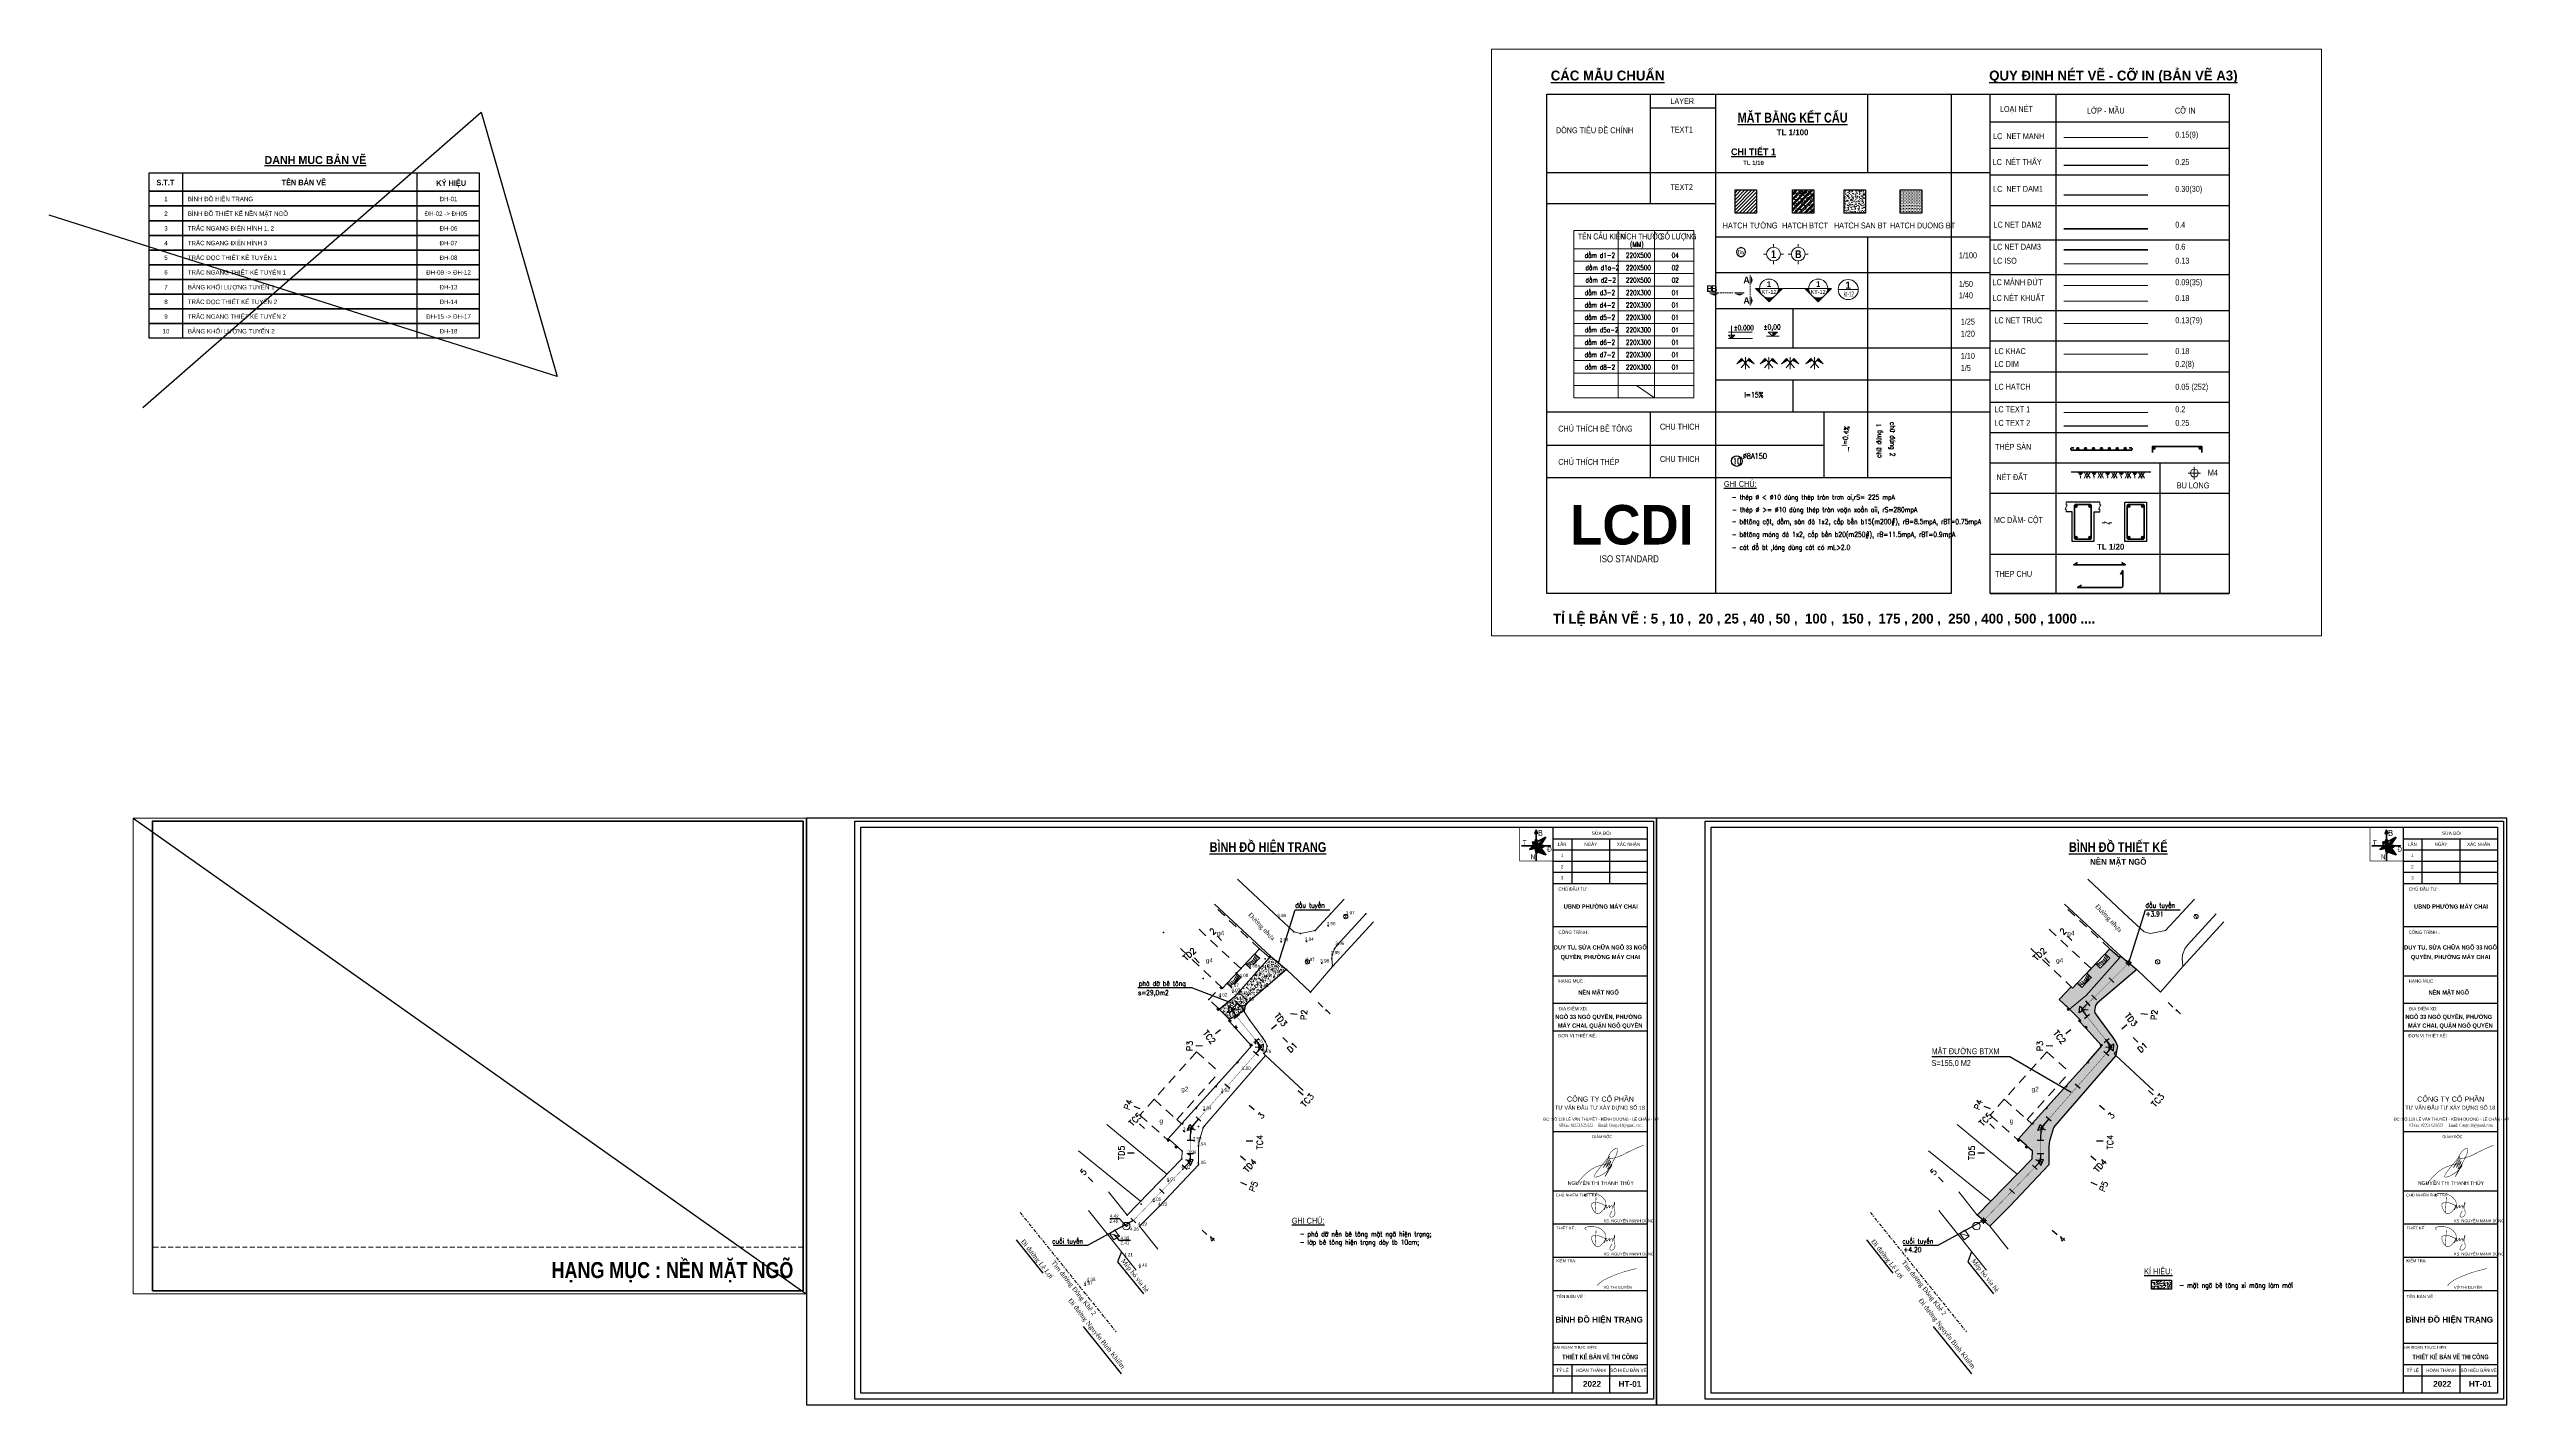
# Model space of a CAD drawing. Header units: inches. Extents: x 598112 to 598485, y 2306533 to 2306739.
import ezdxf
from ezdxf.enums import TextEntityAlignment as Align

# ---------------------------------------------------------------- set-up
doc = ezdxf.new("R2010")
doc.units = ezdxf.units.IN
doc.header["$MEASUREMENT"] = 0
doc.set_wipeout_variables(frame=1)
for name, pattern in [('ACAD_ISO02W100', [15, 12, -3]), ('CENTERX2', [4, 2.5, -0.5, 0.5, -0.5]), ('DASHDOT', [1, 0.5, -0.25, 0, -0.25]), ('DGN Style 2', [2.425456, 1.455274, -0.970183]), ('HIDDEN', [0.375, 0.25, -0.125])]:
    doc.linetypes.add(name, pattern=pattern)
for name, color, linetype in [('1v-text', 7, 'Continuous'), ('BT7-THAY', 7, 'Continuous'), ('CD', 2, 'Continuous'), ('Duong', 3, 'Continuous'), ('ENTTNTHIETKE1', 2, 'Continuous'), ('GA', 5, 'Continuous'), ('GHICHU', 7, 'Continuous'), ('KHUNGTEN', 5, 'Continuous'), ('T.bao', 6, 'Continuous'), ('thep', 2, 'Continuous'), ('TUYEN', 7, 'Continuous'), ('TXT', 5, 'Continuous')]:
    doc.layers.add(name, color=color, linetype=linetype)
for name, color, linetype, lineweight in [('ISO', 153, 'Continuous', 13), ('Khung', 1, 'Continuous', 35), ('Khungbo', 32, 'Continuous', 25), ('Khungten_LCDI', 7, 'Continuous', 25), ('KICHTHUOC', 8, 'Continuous', 18), ('LC Dim', 8, 'Continuous', 18), ('LC Hatch', 252, 'Continuous', 9), ('LC Hatch @ 1 (1)', 252, 'Continuous', 0), ('LC ISO', 160, 'Continuous', 13), ('LC Khac', 4, 'Continuous', 9), ('LC MANH DUT', 35, 'HIDDEN', 5), ('LC Net dam 1', 30, 'Continuous', 30), ('LC Net dam2', 6, 'Continuous', 40), ('LC Net dam3', 1, 'Continuous', 60), ('LC Net khuat', 4, 'HIDDEN', 13), ('LC Net manh', 239, 'Continuous', 5), ('LC Net thay', 7, 'Continuous', 25), ('LC Net truc', 79, 'DASHDOT', 13), ('LC Text1', 3, 'Continuous', 20), ('LC Text2', 7, 'Continuous', 25), ('Level 25', 7, 'Continuous', 0), ('Level 5', 7, 'Continuous', 0), ('NKB-00 Boundary', 1, 'ACAD_ISO02W100', 100), ('sotang', 7, 'Continuous', 0), ('Text', 7, 'Continuous', 20), ('v-KICHTHUOC', 8, 'Continuous', 18), ('v-TEXT', 7, 'Continuous', 20)]:
    doc.layers.add(name, color=color, linetype=linetype, lineweight=lineweight)
doc.layers.add('KCS_Plotter', color=11, linetype='Continuous', plot=False)
doc.styles.add('.VnArial', font='', dxfattribs={"height": 0.4})
doc.styles.add('arial', font='arial.ttf', dxfattribs={"width": 0.8})
doc.styles.add('Brief text', font='')
doc.styles.add('General text 2', font='arial.ttf')
doc.styles.add('LC 1', font='')
doc.styles.add('LC 2', font='', dxfattribs={"width": 0.7})
doc.styles.add('LC 3', font='vnsimli.shx', dxfattribs={"width": 0.75})
doc.styles.add('LC3', font='', dxfattribs={"width": 0.8})
doc.styles.get("Standard").update_dxf_attribs({"font": 'arial.ttf'})
doc.styles.add('Style-ENGINEERING', font='ENGINEERING.shx')
doc.styles.add('style1', font='times.ttf')
doc.styles.add('style2', font='', dxfattribs={"width": 0.8})
doc.styles.add('T1', font='Vnsimli.shx', dxfattribs={"width": 0.7})
doc.styles.add('T2', font='', dxfattribs={"width": 0.8})
doc.styles.add('Ten duong', font='', dxfattribs={"width": 0.85})
doc.styles.add('TENCOC', font='Vnromanc.shx')
doc.styles.add('text', font='hoatbif.shx', dxfattribs={"width": 0.7})
doc.styles.add('text1', font='', dxfattribs={"width": 0.7, "height": 300})
doc.styles.add('THANG2', font='')
doc.styles.add('VnAvantH-B', font='')
doc.styles.add('VnAvantH-Bold', font='')
doc.styles.add('WMF-.VnArialH0', font='')
doc.styles.get('.VnArial').set_extended_font_data('.VnArial', italic=True)
doc.styles.get('Brief text').set_extended_font_data('.VnHelvetInsH', bold=True)
doc.styles.get('LC 1').set_extended_font_data('.VnAvantH', bold=True)
doc.styles.get('LC 2').set_extended_font_data('.VnArial NarrowH')
doc.styles.get('LC3').set_extended_font_data('.VnArialH', bold=True)
doc.styles.get('style2').set_extended_font_data('.VnArialH')
doc.styles.get('T2').set_extended_font_data('.VnArialH')
doc.styles.get('Ten duong').set_extended_font_data('.VnBlackH')
doc.styles.get('text1').set_extended_font_data('.VnHelvetInsH', bold=True)
doc.styles.get('THANG2').set_extended_font_data('.VnHelvetInsH', bold=True)
doc.styles.get('VnAvantH-B').set_extended_font_data('.VnAvantH', bold=True)
doc.styles.get('VnAvantH-Bold').set_extended_font_data('.VnAvantH', bold=True)
doc.styles.get('WMF-.VnArialH0').set_extended_font_data('.VnArialH')
doc.dimstyles.get("Standard").update_dxf_attribs({"dimtxt": 0.18, "dimasz": 0.18, "dimexe": 0.18, "dimexo": 0.0625, "dimgap": 0.09, "dimtad": 0, "dimtih": 1, "dimtoh": 1, "dimdec": 4, "dimzin": 0, "dimdsep": 46, "dimtxsty": 'Standard', "dimcen": 0.09, "dimadec": 0, "dimazin": 0, "dimtfac": 1, "dimtdec": 4, "dimtofl": 0, "dimtmove": 0, "dimatfit": 3, "dimfxl": 1, "dimtolj": 1, "dimtzin": 0, "dimarcsym": 0})
pattern_1 = [(45, (598278.0681371, 2306576.310959), (-0.001590994, 0.001590994), [])]
pattern_2 = [(50, (598234.5357, 2306621.88425), (0.7172602, -0.0627521), [0.075, -0.825]), (355, (598234.5357, 2306621.88425), (-0.1387513, 0.7521921), [0.06, -0.66]), (100.45144, (598234.59545, 2306621.879), (0.5785088, 0.68944), [0.0637402, -0.701142]), (46.1842, (598234.5357, 2306622.08425), (1.0672413, -0.1655193), [0.1125, -1.2375]), (96.63564, (598234.6246, 2306622.0705), (0.934662, 0.9741186), [0.0956103, -1.051714]), (351.18416, (598234.5357, 2306622.0842), (0.934662, 0.9741186), [0.09, -0.99]), (21, (598234.6357, 2306622.03425), (0.596907, -0.4026189), [0.075, -0.825]), (326, (598234.6357, 2306622.03425), (0.2433153, 0.72515), [0.06, -0.66]), (71.45144, (598234.6854, 2306622.0007), (0.8402224, 0.3225312), [0.0637402, -0.701142]), (37.5, (598234.53568, 2306621.88425), (0.01215986, 0.33289385), [0, -0.652, 0, -0.67, 0, -0.6625]), (7.5, (598234.53568, 2306621.88425), (0.26306954, 0.3944117), [0, -0.382, 0, -0.637, 0, -0.2525]), (327.5, (598234.31268, 2306621.88425), (0.53382244, -0.02255487), [0, -0.25, 0, -0.78, 0, -1.035]), (317.5, (598234.2127, 2306621.88425), (0.5831862, 0.100105), [0, -0.325, 0, -0.518, 0, -0.735])]
pattern_3 = [(45, (598407.1368878, 2306576.310959), (-0.001590994, 0.001590994), [])]

# ---------------------------------------------------------------- blocks, each defined once
blk = doc.blocks.new('tru')
at = {"linetype": 'Continuous', "lineweight": 0}
for p, q in [((983.35, 986.81), (983.6, 986.83)), ((983.35, 986.81), (983.38, 986.56)), ((983.35, 986.81), (983.62, 986.58)), ((983.6, 986.83), (983.38, 986.56)), ((983.6, 986.83), (983.62, 986.58))]:
    blk.add_line(p, q, dxfattribs=at)
blk = doc.blocks.new('DXicon')
at = {"layer": 'LC Hatch', "ltscale": 50}
for points in [[(-1.2, 4.4), (-1.9, 5.3), (-4.4, 2.7)], [(4.4, 2.7), (1.9, 5.3), (1.2, 4.4)]]:
    blk.add_hatch(color=252, dxfattribs=at).paths.add_polyline_path(points)
at = {"layer": 'LC Net manh', "color": 8, "ltscale": 50}
for p, q in [((-1.9, 5.3), (-4.4, 2.7)), ((-4.4, 2.7), (-1.2, 4.4)), ((-2.1, 0.6), (1.9, 5.3)), ((2.1, 0.6), (-1.9, 5.3)), ((0, 0), (0, 6)), ((4.4, 2.7), (1.2, 4.4)), ((1.9, 5.3), (4.4, 2.7))]:
    blk.add_line(p, q, dxfattribs=at)
blk = doc.blocks.new('thep tron 2')
at = {"layer": 'LC Net dam2'}
for p, q in [((-0.5, 0.5), (0.5, 0.5)), ((0.4, 0.9), (-0.4, 0.1)), ((-0.4, 0.9), (0.4, 0.1)), ((0, 1), (0, 0))]:
    blk.add_line(p, q, dxfattribs=at)
blk.add_circle((0, 0.5), 0.5, dxfattribs=at)
blk = doc.blocks.new('theptron1')
at = {"layer": 'LC Net dam3'}
for p, q in [((-0.5, 0), (0.5, 0)), ((-0.4, 0.4), (0.4, -0.4)), ((0.4, 0.4), (-0.4, -0.4)), ((0, 0.5), (0, -0.5))]:
    blk.add_line(p, q, dxfattribs=at)
blk.add_circle((0, 0), 0.5, dxfattribs=at)
blk = doc.blocks.new('mat dat')
at = {"layer": 'LC Net manh'}
for p, q in [((2, 0), (3.7, -3)), ((3.7, 0), (2, -3)), ((3.1, 0), (4.9, -3)), ((4.9, 0), (3.1, -3))]:
    blk.add_line(p, q, dxfattribs=at)
blk.add_spline([(0, 0), (-1.2, -0.1), (1.2, -0.5), (-0.8, -0.8), (0.6, -1.1), (-0.2, -1.3), (0.1, -2.2), (0, -3)], degree=3, dxfattribs=at)
blk = doc.blocks.new('TTRUC')
at = {"layer": 'LC ISO'}
for p, q in [((-6.9, 0), (-10.1, 0)), ((0, 6.9), (0, 10.1)), ((6.9, 0), (10.1, 0)), ((0, -6.9), (0, -10.1))]:
    blk.add_line(p, q, dxfattribs=at)
at = {"layer": 'LC Net manh'}
blk.add_circle((0, 0), 6.95, dxfattribs=at)
blk = doc.blocks.new('TIEUDE1')
at = {"layer": 'LC Text2', "color": 7, "style": 'LC 1'}
blk.add_attdef('TIªU§Ò', text='', height=5, dxfattribs=at).set_placement((0, 0), align=Align.BOTTOM_CENTER)
blk.add_attdef('TL', text='', height=3, dxfattribs=at).set_placement((0, -2), align=Align.TOP_CENTER)
blk = doc.blocks.new('TIEUDE2')
at = {"layer": 'LC Text2', "color": 7, "style": 'LC 1'}
blk.add_attdef('%%UTIªU§Ò', text='', height=3.5, dxfattribs=at).set_placement((0, 0), align=Align.BOTTOM_CENTER)
blk.add_attdef('TL', text='', height=2.2, dxfattribs=at).set_placement((0, -1.8), align=Align.TOP_CENTER)
blk = doc.blocks.new('trich CT')
at = {"layer": 'LC ISO'}
blk.add_line((-500, 0), (500, 0), dxfattribs=at)
blk.add_circle((0, 0), 500, dxfattribs=at)
at = {"layer": 'LC Text1', "style": 'text1'}
blk.add_attdef('T', text='', height=350, dxfattribs=at).set_placement((0, 223), align=Align.MIDDLE_CENTER)
at = {"layer": 'LC Text1', "linetype": 'ByBlock', "style": 'text', "width": 0.7}
blk.add_attdef('KT', text='', height=250, dxfattribs=at).set_placement((0, -217), align=Align.MIDDLE_CENTER)
blk = doc.blocks.new('*U19')
at = {"layer": 'LC ISO'}
h = blk.add_hatch(color=256, dxfattribs=at)
h.paths.add_polyline_path([(0, -8.5), (4.2, -4.2, -0.198912), (0, -6, -0.198912), (-4.2, -4.2)])
h.paths.add_polyline_path([(8.5, 0), (6, 0, -0.198912), (4.2, -4.2)])
h.paths.add_polyline_path([(-4.2, -4.2, -0.198912), (-6, 0), (-8.5, 0)])
h = blk.add_hatch(color=256, dxfattribs=at)
h.paths.add_polyline_path([(31.1, -8.5), (35.3, -4.2, -0.198912), (31.1, -6, -0.198912), (26.8, -4.2)])
h.paths.add_polyline_path([(39.6, 0), (37.1, 0, -0.198912), (35.3, -4.2)])
h.paths.add_polyline_path([(26.8, -4.2, -0.198912), (25.1, 0), (22.6, 0)])
for p, q in [((-6, 0), (6, 0)), ((25.1, 0), (37.1, 0))]:
    blk.add_line(p, q, dxfattribs=at)
for points in [[(6, 0), (8.5, 0), (0, -8.5), (-8.5, 0), (-6, 0)], [(37.1, 0), (39.6, 0), (31.1, -8.5), (22.6, 0), (25.1, 0)]]:
    blk.add_lwpolyline(points, dxfattribs=at)
for centre in [(0, 0), (31.1, 0)]:
    blk.add_circle(centre, 6, dxfattribs=at)
at = {"layer": 'LC MANH DUT', "linetype": 'HIDDEN', "ltscale": 300}
blk.add_line((6, 0), (25.1, 0), dxfattribs=at)
at = {"layer": 'LC Text1', "style": 'Brief text', "width": 0.8, "flags": 8}
for tag, p in [('VIEW-NUMBER2', (0, 52)), ('VIEW-NUMBER1', (0, 0))]:
    blk.add_attdef(tag, text='', height=3.5, dxfattribs=at).set_placement(p, align=Align.BOTTOM_CENTER)
at = {"layer": 'LC Text1', "style": 'arial', "width": 0.8, "flags": 8}
for tag, p in [('SHEET-NUMBER2', (0, 51.1)), ('SHEET-NUMBER1', (0, -0.9))]:
    blk.add_attdef(tag, text='', height=2.5, dxfattribs=at).set_placement(p, align=Align.TOP_CENTER)
blk = doc.blocks.new('Caodo1')
at = {"layer": 'LC Text1'}
blk.add_hatch(color=4, dxfattribs=at).paths.add_polyline_path([(0, 200), (0, 0), (243, 200)])
at = {"layer": 'LC Text1', "color": 4}
for p, q in [((324, 0), (-324, 0)), ((0, 0), (0, 200))]:
    blk.add_line(p, q, dxfattribs=at)
blk.add_lwpolyline([(-243, 200), (243, 200), (0, 0), (0, 0)], close=True, dxfattribs=at)
at = {"layer": 'LC Text1', "color": 4, "style": 'T1', "width": 0.8}
blk.add_attdef('%%P0,00', text='', height=250, dxfattribs=at).set_placement((-39, 460), align=Align.MIDDLE_CENTER)
blk = doc.blocks.new('bu lon')
at = {"layer": 'LC Khac', "color": 9}
for p, q in [((0.79, 0), (-0.79, 0)), ((0, -0.79), (0, 0.79))]:
    blk.add_line(p, q, dxfattribs=at)
at = {"layer": 'LC Khac', "color": 7}
blk.add_circle((0, 0), 0.5, dxfattribs=at)
blk = doc.blocks.new('MM')
at = {"layer": 'LC Khac', "xscale": 2.289702860291335, "yscale": 2.289702860291335, "zscale": 2.289702860291335}
blk.add_blockref('bu lon', (0, 0), dxfattribs=at)
blk = doc.blocks.new('CT')
at = {"layer": 'LC Text1', "lineweight": 15}
blk.add_hatch(color=4, dxfattribs=at).paths.add_polyline_path([(3.3, 1.6), (1.6, 1.6), (1.6, 0)])
at = {"layer": 'LC Text1', "color": 4, "lineweight": 15, "ltscale": 50}
for p, q in [((0, 3.1), (12, 3.1)), ((12.1, 0), (0, 0))]:
    blk.add_line(p, q, dxfattribs=at)
for points in [[(1.6, 0), (0, 1.6), (1.6, 1.6)], [(1.6, 6.4), (1.6, 0)], [(1.6, 0), (3.3, 1.6), (1.6, 1.6)]]:
    blk.add_lwpolyline(points, dxfattribs=at)
at = {"layer": 'LC Text1', "color": 4, "style": 'LC 3', "width": 0.75}
blk.add_attdef('CT', (1.9, 3.5), '', height=2.2, dxfattribs=at)
blk = doc.blocks.new('*U20')
at = {"layer": 'Defpoints'}
blk.add_lwpolyline([(0, 3), (-1.7, 2.4), (-2.8, 0.9), (-2.8, -0.9), (-1.7, -2.4), (0, -3), (1.7, -2.4), (2.8, -0.9), (2.8, 0.9), (1.7, 2.4)], close=True, dxfattribs=at)
at = {"layer": 'LC Text1', "style": 'General text 2', "width": 0.6, "flags": 8}
blk.add_attdef('SYMBOL', text='', height=3, dxfattribs=at).set_placement((0, 0), align=Align.MIDDLE_CENTER)
blk.add_wipeout([(0, 3), (-1.7, 2.4), (-2.8, 0.9), (-2.8, -0.9), (-1.7, -2.4), (0, -3), (1.7, -2.4), (2.8, -0.9), (2.8, 0.9), (1.7, 2.4)]).dxf.layer = 'LC Net manh'
at = {"layer": 'LC ISO'}
blk.add_circle((0, 0), 2.98, dxfattribs=at)
blk = doc.blocks.new('matcatdoc')
at = {"layer": 'LC Khac', "color": 1, "ltscale": 2}
for p, q in [((0, 485), (0, 0)), ((0, -550), (0, -1036))]:
    blk.add_line(p, q, dxfattribs=at)
for points in [[(134, 243, 0, 471, 0), (37, 243, 275, 275, 0)], [(134, -793, 0, 471, 0), (37, -793, 275, 275, 0)]]:
    blk.add_lwpolyline(points, format="xyseb", dxfattribs=at)
at = {"layer": 'LC MANH DUT', "ltscale": 200}
blk.add_line((0, -49), (0, -506), dxfattribs=at)
at = {"ltscale": 2, "style": 'LC 1'}
for p in [(-179, 243), (-179, -793)]:
    blk.add_attdef('LC', text='', height=330, dxfattribs=at).set_placement(p, align=Align.MIDDLE_CENTER)
blk = doc.blocks.new('*U18')
at = {"layer": 'LC Khac', "color": 1, "ltscale": 2}
for p, q in [((0, 0), (-485, 0)), ((1271, 0), (785, 0))]:
    blk.add_line(p, q, dxfattribs=at)
for points in [[(-243, -134, 0, 471, 0), (-243, -37, 275, 275, 0)], [(1028, -134, 0, 471, 0), (1028, -37, 275, 275, 0)]]:
    blk.add_lwpolyline(points, format="xyseb", dxfattribs=at)
at = {"layer": 'LC MANH DUT', "ltscale": 300}
blk.add_line((66, 0), (732, 0), dxfattribs=at)
at = {"ltscale": 2, "style": 'LC 1'}
for p in [(-243, 222), (1028, 222)]:
    blk.add_attdef('LC', text='', height=330, dxfattribs=at).set_placement(p, align=Align.MIDDLE_CENTER)
blk = doc.blocks.new('DODOC1')
at = {"layer": 'KICHTHUOC'}
blk.add_lwpolyline([(-630, 0, 0, 0, 0), (762, 0, 0, 66.7, 0), (443, 0, 66.7, 66.7, 0)], format="xyseb", dxfattribs=at)
at = {"layer": 'Text', "style": 'T1', "width": 0.8}
blk.add_attdef('DOC', text='', height=250, dxfattribs=at).set_placement((-79, 226), align=Align.MIDDLE_CENTER)
blk = doc.blocks.new('chu ki Miss Duyen')
at = {"layer": 'ISO', "ltscale": 2, "const_width": 40}
blk.add_lwpolyline([(843, 225), (838, 225), (836, 225), (834, 225), (832, 225), (830, 226), (828, 226), (827, 226), (826, 226), (825, 226), (824, 226), (823, 226), (821, 226), (820, 227), (819, 227), (818, 227), (817, 227), (816, 227), (815, 227), (814, 227), (813, 228), (812, 228), (810, 228), (809, 228), (808, 228), (807, 229), (806, 229), (805, 229), (804, 229), (803, 230), (801, 230), (800, 230), (799, 230), (798, 231), (797, 231), (795, 231), (794, 232), (793, 232), (792, 232), (791, 233), (789, 233), (788, 233), (787, 234), (786, 234), (785, 235), (783, 235), (782, 235), (781, 236), (780, 236), (779, 237), (778, 237), (777, 238), (776, 238), (776, 238), (775, 238), (775, 239), (774, 239), (774, 239), (773, 239), (773, 240), (772, 240), (771, 240), (771, 240), (770, 241), (770, 241), (769, 241), (769, 242), (768, 242), (768, 242), (767, 242), (767, 243), (766, 243), (766, 243), (765, 244), (765, 244), (765, 244), (764, 245), (764, 245), (763, 245), (763, 246), (762, 246), (762, 246), (762, 247), (761, 247), (761, 247), (760, 248), (760, 248), (760, 248), (759, 249), (759, 249), (759, 249), (758, 250), (758, 250), (758, 250), (758, 251), (757, 251), (757, 251), (757, 252), (756, 252), (756, 253), (756, 253), (756, 253), (756, 254), (755, 254), (755, 255), (755, 255), (755, 255), (755, 256), (755, 256), (754, 257), (754, 257), (754, 257), (754, 258), (754, 258), (754, 259), (754, 259), (754, 260), (754, 260), (754, 260), (754, 261), (754, 261), (754, 262), (754, 262), (754, 263), (754, 263), (754, 263), (754, 264), (754, 264), (754, 265), (754, 265), (754, 266), (754, 266), (754, 267), (754, 267), (755, 268), (755, 268), (755, 269), (755, 269), (755, 270), (755, 270), (755, 270), (756, 271), (756, 271), (756, 272), (756, 272), (756, 273), (757, 273), (757, 274), (757, 274), (757, 275), (758, 275), (758, 276), (758, 276), (758, 277), (759, 277), (759, 278), (759, 278), (759, 279), (760, 279), (760, 280), (760, 280), (761, 281), (761, 281), (761, 282), (762, 282), (762, 283), (762, 283), (763, 284), (763, 284), (763, 285), (764, 285), (764, 286), (764, 286), (765, 287), (766, 288), (767, 289), (767, 290), (768, 291), (769, 293), (770, 294), (771, 295), (771, 296), (772, 297), (773, 298), (774, 299), (775, 300), (776, 301), (777, 302), (778, 303), (778, 304), (780, 306), (781, 307), (782, 308), (783, 309), (784, 310), (785, 311), (786, 312), (786, 312), (787, 313), (788, 314), (789, 315), (790, 316), (791, 317), (792, 318), (792, 319), (793, 320), (794, 321), (795, 322), (796, 323), (797, 324), (797, 324), (798, 325), (799, 326), (800, 327), (801, 328), (801, 329), (802, 330), (803, 330), (804, 331), (805, 332), (805, 333), (806, 334), (807, 335), (808, 336), (808, 336), (809, 337), (810, 338), (811, 339), (811, 340), (812, 340), (813, 341), (814, 343), (816, 344), (817, 346), (819, 348), (820, 349), (822, 351), (823, 352), (824, 354), (826, 355), (827, 357), (829, 358), (830, 360), (831, 361), (834, 364), (840, 370), (842, 372), (845, 376), (848, 379), (851, 382), (853, 386), (856, 389), (859, 392), (862, 395), (865, 398), (867, 401), (870, 404), (873, 407), (876, 411), (879, 414), (882, 417), (885, 420), (887, 423), (890, 427), (893, 430), (896, 433), (899, 436), (902, 440), (905, 443), (908, 446), (911, 449), (914, 453), (917, 456), (920, 459), (923, 462), (926, 466), (928, 469), (931, 472), (934, 476), (937, 479), (940, 482), (943, 486), (946, 489), (949, 492), (953, 495), (956, 499), (959, 502), (962, 505), (965, 509), (968, 512), (971, 515), (974, 519), (977, 522), (980, 525), (983, 529), (986, 532), (989, 535), (992, 538), (996, 542), (999, 545), (1002, 548), (1005, 552), (1008, 555), (1011, 558), (1014, 561), (1017, 565), (1021, 568), (1024, 571), (1027, 574), (1030, 578), (1033, 581), (1036, 584), (1040, 587), (1043, 591), (1046, 594), (1049, 596), (1052, 600), (1056, 603), (1059, 606), (1062, 610), (1065, 613), (1069, 616), (1072, 619), (1075, 622), (1078, 625), (1082, 628), (1085, 631), (1088, 634), (1091, 637), (1095, 640), (1098, 643), (1101, 646), (1105, 649), (1108, 652), (1111, 655), (1114, 658), (1118, 661), (1121, 664), (1124, 667), (1128, 670), (1131, 673), (1134, 676), (1138, 679), (1141, 682), (1144, 685), (1148, 688), (1151, 691), (1154, 694), (1158, 697), (1161, 700), (1165, 702), (1168, 705), (1171, 708), (1175, 711), (1178, 714), (1182, 717), (1185, 720), (1188, 722), (1192, 725), (1195, 728), (1199, 731), (1202, 734), (1205, 736), (1209, 739), (1212, 742), (1216, 745), (1219, 747), (1223, 750), (1226, 753), (1229, 756), (1233, 758), (1236, 761), (1240, 764), (1243, 767), (1247, 769), (1250, 772), (1254, 775), (1257, 777), (1261, 780), (1264, 783), (1268, 785), (1271, 788), (1275, 791), (1278, 793), (1282, 796), (1285, 799), (1289, 801), (1292, 804), (1296, 807), (1299, 809), (1303, 812), (1306, 815), (1310, 817), (1313, 820), (1317, 822), (1320, 825), (1324, 828), (1327, 830), (1331, 833), (1335, 835), (1338, 838), (1342, 840), (1345, 843), (1349, 846), (1352, 848), (1356, 851), (1360, 853), (1363, 856), (1367, 858), (1370, 861), (1374, 863), (1377, 866), (1381, 868), (1385, 871), (1392, 876), (1399, 881), (1406, 886), (1413, 891), (1421, 896), (1428, 901), (1435, 906), (1442, 911), (1447, 915), (1457, 921), (1464, 926), (1471, 931), (1479, 936), (1486, 941), (1493, 946), (1501, 950), (1508, 955), (1515, 960), (1523, 965), (1530, 970), (1537, 975), (1545, 980), (1552, 984), (1559, 989), (1567, 994), (1574, 999), (1582, 1004), (1589, 1008), (1596, 1013), (1604, 1018), (1611, 1023), (1619, 1028), (1626, 1032), (1634, 1037), (1641, 1042), (1648, 1046), (1656, 1051), (1663, 1056), (1671, 1061), (1678, 1065), (1686, 1070), (1693, 1075), (1701, 1079), (1708, 1084), (1716, 1089), (1723, 1093), (1731, 1098), (1738, 1103), (1746, 1107), (1753, 1112), (1761, 1116), (1769, 1121), (1776, 1126), (1784, 1130), (1791, 1135), (1799, 1139), (1806, 1144), (1814, 1148), (1822, 1153), (1829, 1158), (1837, 1162), (1844, 1167), (1852, 1171), (1860, 1176), (1867, 1180), (1875, 1185), (1882, 1189), (1890, 1194), (1898, 1198), (1905, 1203), (1913, 1207), (1921, 1212), (1928, 1216), (1936, 1220), (1943, 1225), (1951, 1229), (1959, 1234), (1964, 1237), (1974, 1243), (1982, 1247), (1989, 1251), (1997, 1256), (2005, 1260), (2012, 1265), (2020, 1269), (2028, 1273), (2036, 1278), (2043, 1282), (2051, 1286), (2059, 1291), (2066, 1295), (2074, 1299), (2082, 1304), (2089, 1308), (2097, 1312), (2105, 1317), (2113, 1321), (2120, 1325), (2128, 1330), (2136, 1334), (2144, 1338), (2151, 1342), (2159, 1347), (2167, 1351), (2175, 1355), (2182, 1359), (2190, 1364), (2198, 1368), (2206, 1372), (2213, 1376), (2221, 1381), (2229, 1385), (2237, 1389), (2244, 1393), (2252, 1397), (2260, 1402), (2268, 1406), (2276, 1410), (2283, 1414), (2291, 1418), (2299, 1422), (2307, 1426), (2315, 1431), (2322, 1435), (2330, 1439), (2338, 1443), (2346, 1447), (2354, 1451), (2361, 1455), (2369, 1459), (2377, 1464), (2385, 1468), (2393, 1472), (2401, 1476), (2408, 1480), (2416, 1484), (2424, 1488), (2432, 1492), (2440, 1496), (2448, 1500), (2456, 1504), (2463, 1508), (2471, 1512), (2479, 1516), (2487, 1520), (2495, 1524), (2503, 1528), (2511, 1532), (2519, 1536), (2526, 1540), (2534, 1544), (2542, 1548), (2550, 1552), (2558, 1556), (2566, 1560), (2574, 1564), (2582, 1568), (2590, 1572), (2598, 1575), (2606, 1579), (2613, 1583), (2621, 1587), (2629, 1591), (2637, 1595), (2645, 1599), (2653, 1603), (2661, 1607), (2669, 1610), (2677, 1614), (2685, 1618), (2693, 1622), (2701, 1626), (2709, 1630), (2717, 1633), (2725, 1637), (2733, 1641), (2741, 1645), (2749, 1649), (2756, 1652), (2764, 1656), (2772, 1660), (2780, 1664), (2788, 1668), (2796, 1671), (2804, 1675), (2812, 1679), (2820, 1683), (2828, 1686), (2836, 1690), (2844, 1694), (2852, 1698), (2860, 1701), (2868, 1705), (2876, 1709), (2884, 1712), (2892, 1716), (2900, 1720), (2908, 1723), (2916, 1727), (2925, 1731), (2933, 1734), (2941, 1738), (2949, 1742), (2957, 1745), (2965, 1749), (2973, 1753), (2981, 1756), (2989, 1760), (2997, 1763), (3005, 1767), (3013, 1771), (3021, 1774), (3029, 1778), (3037, 1781), (3045, 1785), (3053, 1789), (3061, 1792), (3069, 1796), (3078, 1799), (3086, 1803), (3094, 1806), (3102, 1810), (3110, 1813), (3118, 1817), (3126, 1820), (3134, 1824), (3142, 1827), (3150, 1831), (3156, 1833), (3167, 1838), (3175, 1841), (3183, 1845), (3191, 1848), (3199, 1852), (3207, 1855), (3215, 1859), (3223, 1862), (3232, 1866), (3240, 1869), (3248, 1873), (3256, 1876), (3264, 1879), (3272, 1883), (3280, 1886), (3288, 1890), (3297, 1893), (3305, 1896), (3313, 1900), (3321, 1903), (3329, 1907), (3337, 1910), (3345, 1913), (3354, 1917), (3362, 1920), (3370, 1923), (3378, 1927), (3386, 1930), (3394, 1933), (3403, 1937), (3411, 1940), (3419, 1944), (3427, 1947), (3435, 1950), (3452, 1957), (3468, 1963), (3484, 1970), (3501, 1977), (3517, 1983), (3534, 1990), (3550, 1996), (3566, 2003), (3583, 2009), (3599, 2016), (3616, 2022), (3632, 2029), (3648, 2035), (3665, 2042), (3681, 2048), (3698, 2055), (3714, 2061), (3731, 2068), (3747, 2074), (3763, 2081), (3780, 2087), (3796, 2093), (3813, 2100), (3828, 2106)], dxfattribs=at)
blk = doc.blocks.new('nguyen thi thanh thuy')
at = {"layer": 'ISO', "ltscale": 2, "const_width": 40}
blk.add_lwpolyline([(-2685, -1690, -0.0063877), (-2178, -1117, -0.0085568), (-1977, -905, -0.0170865), (-1770, -708, -0.1020868), (-833, -161, -0.0398331), (-270, -16, -0.0205119), (-90, 8, -0.0444968), (98, 9, -0.0558697), (182, -8, -0.1136327), (236, -42, -0.1764328), (258, -92, -0.0770332), (254, -135, -0.0695344), (223, -210, -0.0385691), (166, -296, -0.0303679), (57, -421, -0.0823822), (-675, -942, -0.0351577), (-905, -1035, -0.0444105), (-1026, -1062, -0.0669484), (-1091, -1062, -0.1434086), (-1132, -1043, -0.1761308), (-1149, -1007, -0.069024), (-1148, -973, -0.0598872), (-1131, -911, -0.036714), (-1079, -807, -0.0190232), (-1000, -683, -0.0110055), (-898, -542, -0.0104199), (-645, -222, 0.0013552), (-76, 463, -0.0312306), (69, 631, -0.1806227), (82, 640, -0.6021976), (84, 631, -0.0559814), (56, 570, -0.0108457), (-28, 418, 0.0004639), (-371, -161, 0.0232403), (-439, -286, 1.6271128), (-437, -292, 0.049833), (-397, -245, 0.0054959), (-91, 162, -0.0116966), (26, 311, -0.0513805), (82, 370, -0.2885923), (95, 376, -0.3791063), (97, 362, -0.0403943), (80, 315, -0.0150429), (4, 153, 0.0268585), (-200, -261, 0.1601727), (-204, -278, 0.6244103), (-195, -273, 0.0341882), (-141, -204, -0.0153872), (148, 200, -0.034245), (183, 240, -0.3771715), (195, 246, -0.2757427), (195, 230, -0.0397052), (162, 143, -0.0071538), (29, -150, 0.0102693), (-53, -335, 0.0592072), (-81, -418, 0.494242), (-78, -431, 0.2094255), (-61, -421, 0.0315218), (-22, -378, 0.0121512), (92, -232, -0.0154116), (249, -26, -0.0668774), (274, -2, -1.0123135), (279, -8, -0.0552246), (269, -38, -0.0195011), (211, -159, -0.0089675), (2, -538, -0.0052499), (-207, -898, -0.0418751), (-284, -1018, -0.365695), (-264, -970, -0.007459), (-39, -543, 0.0008281), (491, 447, 0.0162439), (598, 659, 0.0588099), (711, 1009, 0.0394131), (734, 1174, 0.0600036), (730, 1242, 0.2406458), (692, 1298, 0.1344535), (647, 1305, 0.0713719), (590, 1291, 0.0406837), (523, 1258, 0.0565007), (335, 1112, 0.0717517), (65, 772, 0.0457041), (5, 642, 0.0585734), (-12, 565, 0.1164753), (-5, 505, 0.1659117), (30, 466, 0.0962446), (88, 446, 0.048338), (165, 443, 0.0366176), (301, 460, 0.0626357), (1097, 724, 0.0104896), (1469, 913, -0.0060809), (1725, 1041, -0.0072516), (2275, 1297, -0.0038455), (2852, 1552)], format="xyb", dxfattribs=at)
blk = doc.blocks.new('Nguyen Manh Dung')
at = {"layer": 'LC ISO', "const_width": 60}
for points in [[(-1870, 1732), (-1922, 1783), (-1970, 1833), (-2008, 1881), (-2021, 1904), (-2030, 1922), (-2036, 1946), (-2036, 1965), (-2032, 1984), (-2024, 2001), (-2013, 2017), (-1997, 2033), (-1956, 2060), (-1902, 2084), (-1839, 2104), (-1766, 2121), (-1686, 2135), (-1601, 2145), (-1512, 2153), (-1330, 2161), (-1222, 2162), (-1153, 2160), (-1069, 2157), (-989, 2152), (-911, 2144), (-837, 2135), (-695, 2110), (-564, 2078), (-443, 2038), (-329, 1991), (-223, 1936), (-123, 1874), (-29, 1805), (62, 1728), (149, 1645), (256, 1528), (315, 1458), (354, 1407), (390, 1354), (422, 1299), (437, 1269), (469, 1185), (484, 1126), (494, 1065), (499, 1003), (499, 941), (494, 878), (485, 814), (471, 750), (453, 686), (431, 622), (405, 559), (376, 496), (307, 372), (227, 253), (136, 140), (37, 34), (-37, -34), (-125, -106), (-181, -145), (-238, -181), (-295, -210), (-353, -234), (-410, -250), (-483, -260), (-523, -259), (-578, -251), (-632, -234), (-684, -211), (-736, -180), (-785, -143), (-833, -100), (-879, -52), (-923, 1), (-965, 58), (-1005, 119), (-1042, 183), (-1077, 249), (-1138, 388), (-1194, 552), (-1208, 601), (-1223, 671), (-1233, 739), (-1236, 803), (-1230, 862), (-1211, 919), (-1186, 959), (-1148, 997), (-1101, 1027), (-1045, 1052), (-983, 1070), (-915, 1083), (-844, 1090), (-769, 1093), (-693, 1092), (-616, 1088), (-517, 1077), (-468, 1069), (-329, 1041), (-199, 1004), (-78, 960), (38, 909), (148, 854), (254, 795), (460, 671)], [(-814, -118), (-802, 50), (-790, 217), (-778, 385), (-765, 552), (-753, 720), (-741, 888), (-729, 1055), (-717, 1223), (-705, 1390), (-693, 1558), (-681, 1725)], [(477, 775), (449, 689), (422, 605), (409, 565), (396, 525), (384, 487), (373, 450), (361, 415), (351, 382), (342, 351), (333, 323), (325, 298), (319, 275), (313, 256), (309, 240), (306, 227), (304, 218), (304, 214), (305, 213), (306, 215), (308, 217), (310, 221), (313, 227), (315, 232), (318, 240), (326, 258), (336, 280), (346, 306), (358, 334), (370, 365), (384, 398), (398, 433), (427, 504), (457, 575), (472, 609), (486, 641), (500, 671), (514, 699), (526, 723), (538, 744), (548, 761), (553, 767), (557, 773), (561, 777), (565, 780), (568, 781), (571, 781), (573, 779), (575, 776), (576, 771), (577, 764), (578, 756), (578, 746), (577, 735), (577, 723), (575, 695), (572, 664), (569, 631), (565, 596), (560, 527), (558, 494), (558, 464), (560, 438), (561, 426), (564, 416), (566, 408), (570, 401), (574, 395), (580, 391), (584, 390), (590, 390), (597, 392), (605, 396), (613, 401), (622, 408), (631, 416), (641, 425), (662, 447), (684, 472), (707, 500), (731, 530), (779, 593), (802, 623), (825, 652), (846, 678), (866, 701), (875, 710), (884, 719), (892, 726), (900, 732), (906, 737), (913, 740), (918, 741), (922, 740), (926, 737), (929, 732), (931, 725), (931, 717), (932, 706), (931, 694), (930, 680), (929, 666), (925, 634), (920, 601), (915, 568), (912, 536), (910, 522), (909, 508), (909, 496), (909, 485), (911, 476), (913, 469), (914, 466), (920, 461), (925, 461), (931, 462), (937, 465), (945, 470), (953, 476), (962, 484), (971, 493), (981, 503), (1003, 526), (1026, 551), (1076, 605), (1101, 632), (1126, 657), (1150, 679), (1162, 688), (1173, 697), (1184, 704), (1195, 709), (1205, 713), (1214, 715), (1223, 715), (1228, 715), (1239, 710), (1246, 704), (1252, 697), (1258, 688), (1263, 677), (1267, 665), (1275, 639), (1281, 609), (1286, 576), (1290, 543), (1293, 510), (1296, 479), (1299, 451), (1302, 426), (1304, 416), (1306, 405), (1308, 399), (1310, 394), (1312, 389), (1315, 387), (1318, 385), (1321, 385), (1324, 387), (1327, 389), (1331, 393), (1334, 399), (1342, 412), (1350, 430), (1359, 452), (1368, 477), (1377, 505), (1386, 536), (1396, 569), (1406, 605), (1426, 679), (1466, 833), (1475, 870), (1485, 906), (1494, 941), (1502, 973), (1510, 1003), (1518, 1031), (1524, 1055), (1531, 1075), (1538, 1095), (1541, 1104), (1545, 1112), (1549, 1116), (1552, 1117), (1554, 1113), (1556, 1106), (1557, 1095), (1558, 1081), (1558, 1065), (1558, 1045), (1557, 1023), (1557, 998), (1556, 971), (1554, 942), (1553, 911), (1552, 878), (1550, 844), (1546, 772), (1543, 696), (1540, 617), (1538, 537), (1537, 458), (1537, 381), (1540, 306), (1541, 276), (1544, 237), (1547, 204), (1550, 173), (1557, 113), (1565, 57), (1573, 5), (1580, -45), (1586, -93), (1590, -139), (1592, -185), (1590, -230), (1584, -276), (1580, -299), (1573, -328), (1568, -347), (1560, -371), (1551, -395), (1540, -419), (1528, -444), (1515, -467), (1501, -491), (1485, -513), (1469, -535), (1451, -556), (1432, -576), (1412, -594), (1390, -611), (1368, -626), (1344, -640), (1320, -652), (1288, -663), (1267, -668), (1239, -673), (1211, -676), (1183, -677), (1155, -676), (1128, -673), (1103, -668), (1079, -662), (1056, -653), (1039, -645), (1019, -632), (1004, -620), (992, -605), (982, -590), (975, -573), (970, -555), (966, -536), (965, -516), (966, -494), (969, -472), (973, -449), (979, -424), (987, -399), (996, -373), (1006, -346), (1018, -319), (1031, -291), (1060, -233), (1093, -172), (1128, -111), (1166, -48), (1246, 81)]]:
    blk.add_lwpolyline(points, dxfattribs=at)
blk = doc.blocks.new('khung vpn')
at = {"layer": 'Defpoints'}
for p, q in [((52556.46, -4195.45), (52498.76, -4195.45)), ((52498.76, -4195.45), (52498.76, -4235.28)), ((52556.46, -4235.28), (52556.46, -4195.45)), ((52498.76, -4235.28), (52556.46, -4235.28))]:
    blk.add_line(p, q, dxfattribs=at)
at = {"layer": 'KHUNGTEN'}
blk.add_lwpolyline([(52556.24, -4234.88), (52502.05, -4234.88), (52502.05, -4195.66), (52556.24, -4195.66)], close=True, dxfattribs=at)
at = {"layer": 'T.bao'}
for p, q in [((52549.44, -4196.84), (52555.83, -4196.84)), ((52549.44, -4197.6), (52555.83, -4197.6)), ((52550.7, -4196.84), (52550.7, -4199.89)), ((52553.27, -4196.84), (52553.27, -4199.89)), ((52549.44, -4198.36), (52555.83, -4198.36)), ((52549.44, -4199.12), (52555.83, -4199.12)), ((52549.44, -4222.99), (52555.83, -4222.99)), ((52549.44, -4225.24), (52555.83, -4225.24)), ((52549.44, -4227.52), (52555.83, -4227.52)), ((52549.44, -4232.53), (52555.83, -4232.53)), ((52550.7, -4232.53), (52550.7, -4234.47)), ((52553.27, -4232.53), (52553.27, -4234.47)), ((52549.44, -4233.3), (52555.83, -4233.3))]:
    blk.add_line(p, q, dxfattribs=at)
at = {"layer": 'thep'}
for p, q in [((52549.44, -4199.89), (52555.83, -4199.89)), ((52549.44, -4202.81), (52555.83, -4202.81)), ((52549.44, -4206.14), (52555.83, -4206.14)), ((52549.44, -4208.01), (52555.83, -4208.01)), ((52549.44, -4209.88), (52555.83, -4209.88)), ((52549.44, -4216.72), (52555.83, -4216.72)), ((52549.44, -4220.74), (52555.83, -4220.74)), ((52549.44, -4231.08), (52555.83, -4231.08))]:
    blk.add_line(p, q, dxfattribs=at)
for points in [[(52555.83, -4234.47), (52502.46, -4234.47), (52502.46, -4196.07), (52555.83, -4196.07)], [(52555.83, -4196.07), (52555.83, -4234.47), (52549.44, -4234.47), (52549.44, -4196.07)]]:
    blk.add_lwpolyline(points, close=True, dxfattribs=at)
at = {"layer": 'TXT', "linetype": 'Continuous'}
blk.add_line((52555.83, -4196.07), (52555.83, -4234.47), dxfattribs=at)
at = {"layer": 'ISO', "xscale": 0.0007999999999999995, "yscale": 0.0007999999999999995, "zscale": 0.0007999999999999995, "rotation": 352.0676215534355}
blk.add_blockref('chu ki Miss Duyen', (52551.82, -4227.27), dxfattribs=at)
at = {"layer": 'LC Net dam 1'}
for name, p, xscale, yscale, zscale in [('nguyen thi thanh thuy', (52553.2, -4218.93), 0.0008320000000000002, 0.0008320000000000002, 0.0008320000000000002), ('Nguyen Manh Dung', (52552.74, -4222.15), 0.0005625000000000002, 0.0005625000000000002, 0.0005625000000000002), ('Nguyen Manh Dung', (52552.74, -4224.39), 0.0005625000000000002, 0.0005625000000000002, 0.0005625000000000002)]:
    blk.add_blockref(name, p, dxfattribs=dict(at, xscale=xscale, yscale=yscale, zscale=zscale))
at = {"layer": 'BT7-THAY', "linetype": 'ByBlock', "style": 'VnAvantH-B'}
for s, height, width, p in [('ubnd ph\xadêng m¸y chai', 0.2851, 0.85, (52552.67, -4201.59)), ('nÒn mÆt ngâ', 0.2851, 0.85, (52552.52, -4207.42)), ('ngâ 33 ng« quyÒn, PH¦êNG', 0.2851, 0.85, (52552.52, -4209.08)), ('m¸y chai, quËn ng« quyÒn', 0.2851, 0.85, (52552.63, -4209.67)), ('thiÕt kÕ b¶n vÏ thi c«ng', 0.3208, 0.7, (52552.64, -4232.18))]:
    blk.add_text(s, height=height, dxfattribs=dict(at, width=width)).set_placement(p, align=Align.CENTER)
at = {"layer": 'BT7-THAY', "insert": (52552.64, -4204.08), "char_height": 0.2851, "width": 6.5241, "attachment_point": 2, "line_spacing_factor": 1.372151, "style": 'VnAvantH-B'}
blk.add_mtext('{\\W0.85;duy tu, söa ch÷a NGâ 33 ng« quyÒn, PH¦êNG m¸y chai}', dxfattribs=at)
at = {"layer": 'TXT', "linetype": 'Continuous'}
for s, height, style, width, p in [('söa ®æi', 0.222, 'T2', 0.9, (52552.71, -4196.58)), ('lÇn', 0.222, 'T2', 0.9, (52550.05, -4197.33)), ('1', 0.222, 'T2', 0.9, (52550.05, -4198.09)), ('ngµy', 0.222, 'T2', 0.9, (52551.99, -4197.33)), ('x¸c nhËn', 0.222, 'T2', 0.9, (52554.55, -4197.33)), ('2', 0.222, 'T2', 0.9, (52550.05, -4198.85)), ('3', 0.222, 'T2', 0.9, (52550.05, -4199.61)), ('c«ng ty cæ phÇn', 0.3466, 'T2', 0.8, (52552.65, -4214.69)), ('®c: sè 126 lª v¨n thuyÕt - kªnh d\xad¬ng - lª ch©n - hp', 0.1941, 'T2', 0.8, (52552.69, -4215.98)), ('§T/fax: 02253.623.623      Email: Congty18@gmail.com', 0.1941, 'style1', 0.7, (52552.67, -4216.38)), ('nguyÔn thÞ thanh thñy', 0.2495, 'T2', 0.8, (52552.67, -4220.34)), ('giai ®o¹n thùc hiÖn:', 0.1941, 'T2', 0.8, (52550.9, -4231.47)), ('tû lÖ', 0.222, 'T2', 0.9, (52550.08, -4233.04)), ('hoµn thµnh', 0.222, 'T2', 0.9, (52551.99, -4233.04)), ('sè hiÖu b¶n vÏ', 0.2218, 'T2', 0.9, (52554.55, -4233.04))]:
    blk.add_text(s, height=height, dxfattribs=dict(at, style=style, width=width)).set_placement(p, align=Align.CENTER)
at = {"layer": 'TXT', "linetype": 'Continuous', "style": 'T2'}
for s, height, width, p in [('chñ ®Çu t\xad :', 0.2218, 0.9, (52549.8, -4200.37)), ('c«ng tr×nh :', 0.2218, 0.9, (52549.8, -4203.3)), ('h¹ng môc :', 0.222, 0.9, (52549.8, -4206.62)), ('®Þa ®iÓm xd:', 0.2218, 0.9, (52549.81, -4208.49)), ('®¬n vÞ thiÕt kÕ:', 0.2218, 0.9, (52549.78, -4210.32)), ('gi¸m ®èc', 0.194, 0.8, (52552.08, -4217.17)), ('chñ nhiÖm thiÕt kÕ:', 0.1941, 0.8, (52549.62, -4221.13)), ('ks. nguyÔn m¹nh dòng', 0.1941, 0.8, (52552.87, -4222.88)), ('thiÕt kÕ :', 0.194, 0.8, (52549.65, -4223.37)), ('kiÓm tra:', 0.194, 0.8, (52549.65, -4225.59)), ('ks. nguyÔn m¹nh dòng', 0.1941, 0.8, (52552.87, -4225.13)), ('tªn b¶n vÏ :', 0.2218, 0.9, (52549.65, -4228.03)), ('vò thÞ duyªn', 0.1941, 0.8, (52552.87, -4227.39))]:
    blk.add_text(s, height=height, dxfattribs=dict(at, width=width)).set_placement(p)
at = {"layer": 'TXT', "linetype": 'Continuous', "style": 'T2', "width": 0.9}
blk.add_text('t\xad vÊn ®Çu t\xad x©y dùng sè 18', height=0.2662, dxfattribs=at).set_placement((52552.62, -4215.09), align=Align.MIDDLE)
blk = doc.blocks.new('COCTRENTUYEN')
at = {"layer": 'LC Net thay', "color": 2}
for p, q in [((-8.63, 3.4), (-9.33, 4.11)), ((0.35, -0.35), (-0.35, 0.35)), ((-2.27, -2.97), (-2.98, -2.26)), ((-4.9, -5.59), (-5.59, -4.88)), ((6, -6.02), (6.71, -6.72)), ((0.68, -11.33), (1.38, -12.04)), ((-7.4, -19.05), (-8.15, -18.39)), ((-3.7, -22.31), (-4.45, -21.65)), ((-28.16, -33.22), (-28.88, -32.52)), ((-17.37, -34.99), (-18.09, -34.3)), ((-21.68, -39.47), (-22.4, -38.77)), ((-11.61, -40.55), (-10.89, -41.24))]:
    blk.add_line(p, q, dxfattribs=at)
at = {"layer": 'LC Net thay', "color": 1}
for p, q in [((-12.04, 0.04), (-12.73, 0.76)), ((-6.16, -7.15), (-7.15, -7.08)), ((-5.85, -6.49), (-6.53, -5.77)), ((-8.78, -10.13), (-9.56, -10.76)), ((-5.94, -7.85), (-6.72, -8.47)), ((-1.07, -9.98), (-0.29, -9.35)), ((1.83, -7.69), (2.82, -7.76)), ((-11.54, -12.62), (-12.54, -12.6)), ((-3.04, -14.09), (-3.79, -13.43)), ((-2.98, -11.52), (-3.76, -12.14)), ((-2.54, -12.82), (-3.54, -12.79)), ((-21, -22.16), (-21.93, -21.81)), ((2.97, -19.37), (3.72, -20.03)), ((-20.36, -25.13), (-21.08, -24.44)), ((-12.59, -25.38), (-13.52, -25.02)), ((-11.77, -24.02), (-12.52, -23.36)), ((-21.9, -28.9), (-22.9, -28.89)), ((-12.91, -28.98), (-13.91, -28.97)), ((-12.89, -26.95), (-13.89, -26.94)), ((-5.76, -29.3), (-5.01, -29.96)), ((-4.89, -27.02), (-3.89, -27.03)), ((-13.89, -31.38), (-14.61, -30.69)), ((-13.17, -30.28), (-14.09, -29.9)), ((-5.76, -33.31), (-4.84, -33.69))]:
    blk.add_line(p, q, dxfattribs=at)
for points in [[(-7.52, -7.56), (-7.45, -6.56), (-6.76, -7.11)], [(-2.31, -13.32), (-2.28, -12.32), (-3.02, -12.81)], [(-13.82, -25.45), (-13.46, -24.51), (-12.96, -25.24)], [(-13.34, -30.75), (-12.96, -29.82), (-13.82, -30.01)]]:
    blk.add_lwpolyline(points, close=True, dxfattribs=at)
for points in [[(-6.19, -6.13), (-7.19, -7.08), (-6.33, -8.16)], [(-3.37, -11.83), (-2.58, -12.81), (-3.42, -13.76)], [(-12.14, -23.69), (-13.37, -25.08), (-13.39, -26.94)], [(-13.41, -28.98), (-13.42, -30.17), (-14.25, -31.03)]]:
    blk.add_lwpolyline(points, dxfattribs=at)
at = {"layer": 'LC Net thay', "color": 1, "linetype": 'DASHDOT', "ltscale": 2}
blk.add_lwpolyline([(-3.57, -11.58), (-3.33, -11.88), (-2.99, -12.52), (-2.99, -13.27), (-3.29, -13.62)], dxfattribs=at)
at = {"layer": 'TUYEN', "color": 1, "linetype": 'DASHDOT', "lineweight": 40, "ltscale": 1.5, "const_width": 0.05}
blk.add_lwpolyline([(0, 0), (-5.25, -5.23), (-6.19, -6.13, 0.390579), (-6.33, -8.16), (-3.37, -11.83, -0.364597), (-3.42, -13.76), (-12.14, -23.69, 0.17983), (-13.39, -26.94), (-13.41, -28.98, -0.19178), (-14.25, -31.03), (-22.04, -39.12)], format="xyb", dxfattribs=at)
at = {"layer": 'LC Text2', "color": 2, "style": 'TENCOC'}
for s, rotation, p in [('2', 44.9438, (-9.94, 4.21)), ('1', 44.9438, (7.53, -8.02)), ('D1', 44.206, (1.83, -13.7)), ('3', 48.6797, (-2.56, -23.76)), ('5', 46.0324, (-29.56, -32.32)), ('4', 46.0324, (-10.04, -42.52))]:
    blk.add_text(s, height=0.9, rotation=rotation, dxfattribs=at).set_placement(p)
at = {"layer": 'LC Text2', "color": 1, "style": 'TENCOC'}
for s, rotation, p in [('TD2', 43.4682, (-14, 0.24)), ('P2', 86.1374, (4.26, -8.71)), ('TC2', 308.8066, (-11.53, -10.69)), ('TD3', 308.8066, (-0.69, -8.05)), ('P3', 88.7431, (-13.06, -13.42)), ('P4', 69.0687, (-22.69, -22.41)), ('TC3', 48.6797, (4.01, -21.97)), ('TC5', 46.0324, (-22.17, -24.85)), ('TD5', 89.4578, (-23.41, -29.93)), ('TC4', 89.4578, (-2.4, -28.31)), ('TD4', 48.6797, (-4.71, -31.9)), ('P5', 67.7451, (-3.68, -34.83))]:
    blk.add_text(s, height=0.9, rotation=rotation, dxfattribs=at).set_placement(p)

msp = doc.modelspace()

# ---------------------------------------------------------------- hatches: boundary and pattern name
at = {"layer": 'Khung'}
h = msp.add_hatch(dxfattribs=at)
h.set_pattern_fill('ANSI31', color=150, scale=0.018, style=0)
h.set_pattern_definition(pattern_1)
h.paths.add_polyline_path([(598338.08, 2306620.07), (598337.89, 2306619.53), (598338.08, 2306619.53), (598338.27, 2306619.53)])
h = msp.add_hatch(dxfattribs=at)
h.set_pattern_fill('ANSI31', color=150, scale=0.018, style=0)
h.set_pattern_definition(pattern_3)
h.paths.add_polyline_path([(598467.15, 2306620.07), (598466.95, 2306619.53), (598467.15, 2306619.53), (598467.34, 2306619.53)])
h = msp.add_hatch(dxfattribs=at)
h.set_pattern_fill('ANSI31', color=150, scale=0.018, style=0)
h.set_pattern_definition(pattern_1)
h.paths.add_polyline_path([(598338.08, 2306617.68), (598337.67, 2306617.68), (598337.09, 2306617.13)])
h = msp.add_hatch(dxfattribs=at)
h.set_pattern_fill('ANSI31', color=150, scale=0.018, style=0)
h.set_pattern_definition(pattern_1)
h.paths.add_polyline_path([(598337.86, 2306618.23), (598337.55, 2306618.28), (598338.08, 2306617.68)])
h = msp.add_hatch(dxfattribs=at)
h.set_pattern_fill('ANSI31', color=150, scale=0.018, style=0)
h.set_pattern_definition(pattern_1)
h.paths.add_polyline_path([(598338.08, 2306617.68), (598337.94, 2306617.26), (598338.08, 2306616.5), (598338.08, 2306616.5)])
h = msp.add_hatch(dxfattribs=at)
h.set_pattern_fill('ANSI31', color=150, scale=0.018, style=0)
h.set_pattern_definition(pattern_1)
h.paths.add_polyline_path([(598339.56, 2306618.97), (598338.08, 2306617.68), (598338.08, 2306617.68), (598338.77, 2306617.83)])
h = msp.add_hatch(dxfattribs=at)
h.set_pattern_fill('ANSI31', color=150, scale=0.018, style=0)
h.set_pattern_definition(pattern_1)
h.paths.add_polyline_path([(598338.28, 2306618.35), (598338.08, 2306618.73), (598338.08, 2306618.73), (598338.08, 2306617.68)])
h = msp.add_hatch(dxfattribs=at)
h.set_pattern_fill('ANSI31', color=150, scale=0.018, style=0)
h.set_pattern_definition(pattern_1)
h.paths.add_polyline_path([(598339.4, 2306617.68), (598339.4, 2306617.68), (598338.08, 2306617.68), (598338.83, 2306617.32)])
h = msp.add_hatch(dxfattribs=at)
h.set_pattern_fill('ANSI31', color=150, scale=0.018, style=0)
h.set_pattern_definition(pattern_1)
h.paths.add_polyline_path([(598339.56, 2306616.33), (598338.08, 2306617.68), (598338.41, 2306616.72)])
h = msp.add_hatch(dxfattribs=at)
h.set_pattern_fill('ANSI31', color=150, scale=0.018, style=0)
h.set_pattern_definition(pattern_3)
h.paths.add_polyline_path([(598467.15, 2306617.68), (598466.73, 2306617.68), (598466.15, 2306617.13)])
h = msp.add_hatch(dxfattribs=at)
h.set_pattern_fill('ANSI31', color=150, scale=0.018, style=0)
h.set_pattern_definition(pattern_3)
h.paths.add_polyline_path([(598466.93, 2306618.23), (598466.62, 2306618.28), (598467.15, 2306617.68)])
h = msp.add_hatch(dxfattribs=at)
h.set_pattern_fill('ANSI31', color=150, scale=0.018, style=0)
h.set_pattern_definition(pattern_3)
h.paths.add_polyline_path([(598467.15, 2306617.68), (598467, 2306617.26), (598467.15, 2306616.5), (598467.15, 2306616.5)])
h = msp.add_hatch(dxfattribs=at)
h.set_pattern_fill('ANSI31', color=150, scale=0.018, style=0)
h.set_pattern_definition(pattern_3)
h.paths.add_polyline_path([(598468.63, 2306618.97), (598467.15, 2306617.68), (598467.15, 2306617.68), (598467.84, 2306617.83)])
h = msp.add_hatch(dxfattribs=at)
h.set_pattern_fill('ANSI31', color=150, scale=0.018, style=0)
h.set_pattern_definition(pattern_3)
h.paths.add_polyline_path([(598467.35, 2306618.35), (598467.15, 2306618.73), (598467.15, 2306618.73), (598467.15, 2306617.68)])
h = msp.add_hatch(dxfattribs=at)
h.set_pattern_fill('ANSI31', color=150, scale=0.018, style=0)
h.set_pattern_definition(pattern_3)
h.paths.add_polyline_path([(598468.47, 2306617.68), (598468.47, 2306617.68), (598467.15, 2306617.68), (598467.9, 2306617.32)])
h = msp.add_hatch(dxfattribs=at)
h.set_pattern_fill('ANSI31', color=150, scale=0.018, style=0)
h.set_pattern_definition(pattern_3)
h.paths.add_polyline_path([(598468.63, 2306616.33), (598467.15, 2306617.68), (598467.48, 2306616.72)])
at = {"layer": 'LC Hatch', "ltscale": 3}
h = msp.add_hatch(dxfattribs=at)
h.set_pattern_fill('AR-CONC', color=256, scale=0.10549, angle=-0.0008)
h.set_pattern_definition([(49.99922, (598502.5396, 2306471.93585), (0.7566372, -0.0662076), [0.0791175, -0.8702928]), (354.9992, (598502.5396, 2306471.93585), (-0.146358, 0.7934898), [0.063294, -0.6962343]), (100.45062, (598502.60266, 2306471.93034), (0.6102797, 0.7272817), [0.0672396, -0.739635]), (46.1834, (598502.5396, 2306472.1468), (1.1258306, -0.1746215), [0.1186763, -1.3054393]), (96.6348, (598502.6334, 2306472.1323), (0.98599, 1.027584), [0.1008593, -1.1094525]), (351.1834, (598502.5396, 2306472.1468), (0.9859893, 1.0275846), [0.094941, -1.0443514]), (20.99922, (598502.6451, 2306472.0941), (0.6296717, -0.4247314), [0.0791175, -0.8702928]), (325.9992, (598502.6451, 2306472.0941), (0.256684, 0.7649576), [0.063294, -0.6962343]), (71.45062, (598502.6976, 2306472.0587), (0.8863558, 0.3402254), [0.0672396, -0.739635]), (37.49922, (598502.5396, 2306471.93585), (0.01283224, 0.35116969), [0, -0.68779506, 0, -0.7067833, 0, -0.6988715]), (7.49922, (598502.5396, 2306471.93585), (0.27751785, 0.4160613), [0, -0.40297195, 0, -0.67197156, 0, -0.26636235]), (327.49922, (598502.30436, 2306471.93586), (0.56312918, -0.02380085), [0, -0.2637251, 0, -0.8228223, 0, -1.0918219]), (317.49922, (598502.19887, 2306471.93586), (0.6152048, 0.1055924), [0, -0.3428426, 0, -0.5464384, 0, -0.7753518])])
h.paths.add_polyline_path([(598388.1, 2306717.26), (598384.83, 2306717.26), (598384.83, 2306713.73), (598388.1, 2306713.73)])
h = msp.add_hatch(dxfattribs=at)
h.set_pattern_fill('DOTS', color=256, scale=3.692151, angle=-0.0008)
h.set_pattern_definition([(359.99922, (598503.10355, 2306471.93585), (0.11538289, 0.23075789), [0, -0.23075946])])
h.paths.add_polyline_path([(598396.61, 2306717.26), (598393.34, 2306717.26), (598393.34, 2306713.73), (598396.61, 2306713.73)])
at = {"layer": 'LC Hatch'}
h = msp.add_hatch(dxfattribs=at)
h.set_pattern_fill('AR-CONC', color=256, scale=0.1)
h.set_pattern_definition(pattern_2)
h.paths.add_polyline_path([(598300.2, 2306598.89), (598298.97, 2306599.89), (598297.74, 2306600.9), (598297.6, 2306600.74), (598292.49, 2306594.95), (598289.98, 2306592.85), (598291.55, 2306591.29), (598293.75, 2306592.64), (598293.91, 2306593.41), (598294.19, 2306593.76)])
h = msp.add_hatch(dxfattribs=at)
h.set_pattern_fill('AR-CONC', color=256, scale=0.1)
h.set_pattern_definition(pattern_2)
h.paths.add_polyline_path([(598423.26, 2306593.76), (598429.27, 2306598.89), (598428.04, 2306599.89), (598426.81, 2306600.9), (598426.66, 2306600.74), (598425.16, 2306602.03), (598424.46, 2306601.29), (598425.16, 2306600.63), (598423.72, 2306599.12), (598423.03, 2306599.78), (598421.65, 2306598.32), (598422.34, 2306597.67), (598420.9, 2306596.17), (598420.22, 2306596.81), (598419.52, 2306596.07), (598419.29, 2306596.29), (598417.47, 2306594.36), (598419.05, 2306592.85), (598420.62, 2306591.29), (598420.78, 2306591.1), (598420.63, 2306590.97), (598421.37, 2306590.14), (598421.56, 2306589.95), (598423.79, 2306587.48), (598423.96, 2306587.31), (598421.88, 2306584.94), (598413.38, 2306575.53), (598411.31, 2306573.19), (598411.5, 2306573.01), (598412.5, 2306572.16), (598412.69, 2306571.99), (598413.41, 2306571.31), (598413.36, 2306570.17), (598405.05, 2306561.61), (598406, 2306560.77), (598406.94, 2306559.94), (598410, 2306562.96), (598415.88, 2306569.26), (598415.9, 2306572.08), (598415.99, 2306572.85), (598416.62, 2306574.87), (598416.8, 2306575.15), (598426.07, 2306585.85), (598426.19, 2306586.5), (598426.31, 2306587.27), (598426.03, 2306587.97), (598425.63, 2306588.55), (598423.65, 2306591.24), (598422.91, 2306592.34), (598422.82, 2306592.64), (598422.98, 2306593.41)])
h = msp.add_hatch(dxfattribs=at)
h.set_pattern_fill('AR-CONC', color=256, scale=0.1)
h.set_pattern_definition(pattern_2)
h.paths.add_polyline_path([(598434.55, 2306550.37), (598434.55, 2306551.7), (598431.47, 2306551.7), (598431.47, 2306550.37)])
at = {"layer": 'LC Hatch @ 1 (1)', "ltscale": 2}
h = msp.add_hatch(dxfattribs=at)
h.set_pattern_fill('ANSI31', color=256, scale=3.000137, angle=-0.0008)
h.set_pattern_definition([(44.99922, (598503.10355, 2306471.93585), (-0.2651735, 0.26518076), [])])
h.paths.add_polyline_path([(598371.54, 2306713.73), (598371.54, 2306717.26), (598368.27, 2306717.26), (598368.27, 2306713.73)])
h = msp.add_hatch(dxfattribs=at)
h.set_pattern_fill('BTCT', color=256, scale=0.150005, angle=-0.0008)
h.set_pattern_definition([(49.9992, (598369.7582, 2306900.4601), (1.0759223, -0.094146), [0.1125035, -1.2375384]), (354.9992, (598369.7582, 2306900.4601), (-0.208118, 1.128326), [0.090003, -0.990031]), (100.4506, (598369.8479, 2306900.4523), (0.867805, 1.0341795), [0.095613, -1.051746]), (46.1834, (598369.7582, 2306900.7601), (1.600908, -0.248308), [0.168755, -1.856308]), (96.6348, (598369.8916, 2306900.7394), (1.402058, 1.461203), [0.14342, -1.577618]), (351.1834, (598369.7582, 2306900.7601), (1.402056, 1.461204), [0.135004, -1.485046]), (20.9992, (598369.9082, 2306900.6851), (0.89538, -0.6039593), [0.1125035, -1.2375384]), (325.9992, (598369.9082, 2306900.6851), (0.364999, 1.087754), [0.090003, -0.990031]), (71.4506, (598369.9828, 2306900.6348), (1.2603796, 0.4837935), [0.095613, -1.051746]), (37.49922, (598369.7582, 2306900.4601), (0.0182472, 0.499356), [0, -0.9780303, 0, -1.0050312, 0, -0.9937808]), (7.4992, (598369.7582, 2306900.4601), (0.3946246, 0.5916305), [0, -0.5730178, 0, -0.9555296, 0, -0.3787617]), (327.49922, (598369.4237, 2306900.4601), (0.800758, -0.0338443), [0, -0.3750116, 0, -1.1700363, 0, -1.5525481]), (317.4992, (598369.2737, 2306900.4601), (0.8748084, 0.1501502), [0, -0.487515, 0, -0.777024, 0, -1.1025342]), (44.9992, (598369.7582, 2306900.4601), (-0.3977545, 0.3977653), []), (44.9992, (598370.02337, 2306900.4601), (-0.3977545, 0.3977653), [])])
h.paths.add_polyline_path([(598380.25, 2306717.26), (598376.98, 2306717.26), (598376.98, 2306713.73), (598380.25, 2306713.73)])

# ---------------------------------------------------------------- linework, layer by layer
at = {"color": 2}
for p, q in [((598132.58, 2306719.86), (598132.58, 2306717.06)), ((598168.19, 2306719.86), (598168.19, 2306717.06))]:
    msp.add_line(p, q, dxfattribs=at)
at = {"ltscale": 2}
for p, q in [((598132.58, 2306717.06), (598132.58, 2306714.83)), ((598168.19, 2306717.06), (598168.19, 2306714.83)), ((598132.58, 2306714.83), (598132.58, 2306712.6)), ((598168.19, 2306714.83), (598168.19, 2306712.6)), ((598132.58, 2306712.6), (598132.58, 2306710.37)), ((598132.58, 2306710.37), (598132.58, 2306708.14)), ((598168.19, 2306712.6), (598168.19, 2306710.37)), ((598168.19, 2306710.37), (598168.19, 2306708.14)), ((598132.58, 2306708.14), (598132.58, 2306705.91)), ((598132.58, 2306705.91), (598132.58, 2306703.68)), ((598168.19, 2306708.14), (598168.19, 2306705.91)), ((598168.19, 2306705.91), (598168.19, 2306703.68)), ((598132.58, 2306703.68), (598132.58, 2306701.45)), ((598168.19, 2306703.68), (598168.19, 2306701.45)), ((598132.58, 2306701.45), (598132.58, 2306699.22)), ((598132.58, 2306699.22), (598132.58, 2306696.98)), ((598168.19, 2306701.45), (598168.19, 2306699.22)), ((598168.19, 2306699.22), (598168.19, 2306696.98)), ((598132.58, 2306696.98), (598132.58, 2306694.75)), ((598168.19, 2306696.98), (598168.19, 2306694.75))]:
    msp.add_line(p, q, dxfattribs=at)
at = {"color": 8, "linetype": 'Continuous', "lineweight": 0}
for p, q in [((598297.74, 2306600.9), (598289.23, 2306608.84)), ((598426.81, 2306600.9), (598418.3, 2306608.84)), ((598296.09, 2306600.63), (598295.39, 2306601.29)), ((598297.6, 2306600.74), (598296.09, 2306602.03)), ((598297.74, 2306600.9), (598297.6, 2306600.74)), ((598425.16, 2306600.63), (598424.46, 2306601.29)), ((598426.66, 2306600.74), (598425.16, 2306602.03)), ((598426.81, 2306600.9), (598426.66, 2306600.74))]:
    msp.add_line(p, q, dxfattribs=at)
for p, q in [((598292.51, 2306596.96), (598293.03, 2306597.9)), ((598421.58, 2306596.96), (598422.1, 2306597.9))]:
    msp.add_line(p, q)
at = {"linetype": 'Continuous', "lineweight": 0}
for p, q in [((598307.18, 2306599.43), (598307.18, 2306599.33)), ((598436.25, 2306599.43), (598436.25, 2306599.33)), ((598289.8, 2306593.03), (598289.62, 2306592.85)), ((598291.55, 2306591.29), (598291.36, 2306591.13)), ((598292.47, 2306590.28), (598292.3, 2306590.14)), ((598292.49, 2306589.95), (598292.3, 2306590.14)), ((598292.63, 2306590.08), (598292.3, 2306590.14)), ((598292.63, 2306590.08), (598292.47, 2306590.28)), ((598292.49, 2306589.95), (598292.47, 2306590.28)), ((598292.49, 2306589.95), (598292.63, 2306590.08)), ((598418.87, 2306593.03), (598418.69, 2306592.85)), ((598420.62, 2306591.29), (598420.43, 2306591.13)), ((598421.54, 2306590.28), (598421.37, 2306590.14)), ((598421.56, 2306589.95), (598421.37, 2306590.14)), ((598421.7, 2306590.08), (598421.37, 2306590.14)), ((598421.7, 2306590.08), (598421.54, 2306590.28)), ((598421.56, 2306589.95), (598421.54, 2306590.28)), ((598421.56, 2306589.95), (598421.7, 2306590.08)), ((598294.78, 2306587.55), (598294.61, 2306587.37)), ((598294.96, 2306587.39), (598294.61, 2306587.37)), ((598294.79, 2306587.2), (598294.61, 2306587.37)), ((598294.96, 2306587.39), (598294.78, 2306587.55)), ((598294.78, 2306587.55), (598294.79, 2306587.2)), ((598423.85, 2306587.55), (598423.68, 2306587.37)), ((598424.03, 2306587.39), (598423.68, 2306587.37)), ((598423.86, 2306587.2), (598423.68, 2306587.37)), ((598424.03, 2306587.39), (598423.85, 2306587.55)), ((598423.85, 2306587.55), (598423.86, 2306587.2)), ((598287.73, 2306575.15), (598287.55, 2306574.87)), ((598416.8, 2306575.15), (598416.62, 2306574.87)), ((598282.05, 2306572.97), (598282.24, 2306573.19)), ((598282.05, 2306572.97), (598282.43, 2306573.01)), ((598282.24, 2306572.8), (598282.05, 2306572.97)), ((598282.24, 2306573.19), (598282.24, 2306572.8)), ((598282.43, 2306573.01), (598282.24, 2306573.18)), ((598282.24, 2306572.8), (598282.43, 2306573.01)), ((598283.24, 2306571.95), (598283.43, 2306572.16)), ((598283.24, 2306571.95), (598283.62, 2306571.99)), ((598283.43, 2306571.78), (598283.24, 2306571.95)), ((598283.43, 2306572.16), (598283.43, 2306571.78)), ((598283.62, 2306571.99), (598283.43, 2306572.16)), ((598283.43, 2306571.78), (598283.62, 2306571.99)), ((598286.92, 2306572.85), (598286.83, 2306572.08)), ((598411.12, 2306572.97), (598411.31, 2306573.19)), ((598411.12, 2306572.97), (598411.5, 2306573.01)), ((598411.31, 2306572.8), (598411.12, 2306572.97)), ((598411.31, 2306573.19), (598411.31, 2306572.8)), ((598411.5, 2306573.01), (598411.31, 2306573.18)), ((598411.31, 2306572.8), (598411.5, 2306573.01)), ((598412.31, 2306571.95), (598412.5, 2306572.16)), ((598412.31, 2306571.95), (598412.69, 2306571.99)), ((598412.5, 2306571.78), (598412.31, 2306571.95)), ((598412.5, 2306572.16), (598412.5, 2306571.78)), ((598412.69, 2306571.99), (598412.5, 2306572.16)), ((598412.5, 2306571.78), (598412.69, 2306571.99)), ((598415.99, 2306572.85), (598415.9, 2306572.08)), ((598270.14, 2306562.3), (598277.37, 2306553.23)), ((598399.21, 2306562.3), (598406.43, 2306553.23))]:
    msp.add_line(p, q, dxfattribs=at)
at = {"color": 8, "linetype": 'Continuous'}
for p, q in [((598297.01, 2306585.85), (598302.71, 2306580.5)), ((598426.07, 2306585.85), (598431.78, 2306580.5))]:
    msp.add_line(p, q, dxfattribs=at)
at = {"color": 2}
msp.add_lwpolyline([(598177.64, 2306717.06), (598127.56, 2306717.06), (598127.56, 2306719.86), (598177.64, 2306719.86), (598177.64, 2306717.06)], dxfattribs=at)
at = {"ltscale": 2}
for points in [[(598127.56, 2306717.06), (598177.64, 2306717.06), (598177.64, 2306714.83), (598127.56, 2306714.83)], [(598127.56, 2306714.83), (598177.64, 2306714.83), (598177.64, 2306712.6), (598127.56, 2306712.6)], [(598127.56, 2306712.6), (598177.64, 2306712.6), (598177.64, 2306710.37), (598127.56, 2306710.37)], [(598127.56, 2306710.37), (598177.64, 2306710.37), (598177.64, 2306708.14), (598127.56, 2306708.14)], [(598127.56, 2306708.14), (598177.64, 2306708.14), (598177.64, 2306705.91), (598127.56, 2306705.91)], [(598127.56, 2306705.91), (598177.64, 2306705.91), (598177.64, 2306703.68), (598127.56, 2306703.68)], [(598127.56, 2306703.68), (598177.64, 2306703.68), (598177.64, 2306701.45), (598127.56, 2306701.45)], [(598127.56, 2306701.45), (598177.64, 2306701.45), (598177.64, 2306699.22), (598127.56, 2306699.22)], [(598127.56, 2306699.22), (598177.64, 2306699.22), (598177.64, 2306696.98), (598127.56, 2306696.98)], [(598127.56, 2306696.98), (598177.64, 2306696.98), (598177.64, 2306694.75), (598127.56, 2306694.75)]]:
    msp.add_lwpolyline(points, close=True, dxfattribs=at)
for p in [(598281.51, 2306604.52), (598292.48, 2306605.8), (598299, 2306606.76), (598301.32, 2306604.6), (598304.55, 2306604.84), (598306.5, 2306605.53), (598306.86, 2306607.33), (598308.94, 2306607.15), (598308.98, 2306606.67), (598309.41, 2306607.17), (598312.23, 2306607.34), (598296.09, 2306602.03), (598297.74, 2306600.9), (598299.39, 2306603.08), (598302.29, 2306604.38), (598303.2, 2306603.16), (598307.13, 2306601.14), (598307.47, 2306602.02), (598307.84, 2306602.53), (598287.53, 2306597.52), (598292.52, 2306598.41), (598293.3, 2306599.09), (598294.65, 2306599.12), (598295.65, 2306598.02), (598296.02, 2306598.99), (598296.09, 2306600.63), (598296.93, 2306600.54), (598297.6, 2306600.74), (598300.2, 2306598.89), (598300.21, 2306598.85), (598303.13, 2306600.32), (598303.17, 2306599.79), (598303.35, 2306600.08), (598303.65, 2306600.23), (598305.53, 2306599.88), (598307.09, 2306600.52), (598307.18, 2306599.43), (598307.18, 2306599.33), (598288.4, 2306594.36), (598290.1, 2306594.73), (598290.25, 2306596.01), (598290.45, 2306596.07), (598291.84, 2306596.17), (598292.06, 2306595.45), (598292.49, 2306594.95), (598293.04, 2306593.54), (598293.24, 2306595.54), (598293.84, 2306593.41), (598293.91, 2306593.41), (598294.1, 2306594.07), (598294.19, 2306593.76), (598296.36, 2306596.15), (598303.81, 2306595.47), (598289.86, 2306592.97), (598289.9, 2306592.93), (598289.97, 2306592.85), (598291.24, 2306592.44), (598291.55, 2306591.29), (598291.71, 2306591.1), (598292.3, 2306590.14), (598292.47, 2306590.28), (598292.49, 2306589.95), (598292.63, 2306590.08), (598292.92, 2306592.8), (598293.75, 2306592.64), (598294.58, 2306591.24), (598294.71, 2306587.5), (598294.78, 2306587.55), (598294.96, 2306587.39), (598295.48, 2306587.68), (598296.56, 2306588.55), (598296.75, 2306586.13), (598296.96, 2306587.97), (598297.01, 2306585.85), (598297.12, 2306586.5), (598297.25, 2306587.27), (598290.43, 2306580.22), (598286.81, 2306575.08), (598287.55, 2306574.87), (598287.69, 2306577.55), (598287.73, 2306575.15), (598282.24, 2306573.19), (598282.43, 2306573.01), (598283.62, 2306571.99), (598284.34, 2306571.31), (598284.53, 2306574.41), (598284.7, 2306574.32), (598286.16, 2306572.89), (598286.83, 2306572.08), (598286.92, 2306572.85), (598284.3, 2306570.17), (598284.45, 2306568.6), (598285.38, 2306570.83), (598286.81, 2306569.26), (598280.05, 2306563.68), (598282.2, 2306566.77), (598275.52, 2306560.4), (598275.85, 2306559.94), (598275.98, 2306561.61), (598276.04, 2306560), (598276.29, 2306560.3), (598277.87, 2306559.94), (598278.1, 2306563.27), (598280.93, 2306562.96), (598272.95, 2306558.77), (598273.37, 2306558.74), (598274.06, 2306558.56), (598274.1, 2306559.34), (598274.1, 2306558.5), (598274.76, 2306558.4), (598275.75, 2306555.26), (598277.93, 2306553.68), (598269.64, 2306550.94), (598270.07, 2306551.49)]:
    msp.add_point(p)
at = {"layer": 'Defpoints', "lineweight": 0, "elevation": -2.06}
msp.add_lwpolyline([(598125.13, 2306549.64), (598125.13, 2306621.88), (598227.29, 2306621.88), (598227.29, 2306549.64)], close=True, dxfattribs=at)
at = {"layer": 'Duong', "linetype": 'Continuous', "lineweight": 0}
for p, q in [((598313.4, 2306606.15), (598307.18, 2306599.33)), ((598312.23, 2306607.34), (598307.84, 2306602.53)), ((598442.47, 2306606.15), (598436.25, 2306599.33)), ((598441.3, 2306607.34), (598436.91, 2306602.53)), ((598307.13, 2306601.14), (598307.09, 2306600.52)), ((598307.47, 2306602.02), (598307.13, 2306601.14)), ((598307.84, 2306602.53), (598307.47, 2306602.02)), ((598436.2, 2306601.14), (598436.16, 2306600.52)), ((598436.54, 2306602.02), (598436.2, 2306601.14)), ((598436.91, 2306602.53), (598436.54, 2306602.02)), ((598300.2, 2306598.89), (598294.19, 2306593.76)), ((598303.81, 2306595.47), (598300.2, 2306598.89)), ((598307.18, 2306599.33), (598303.81, 2306595.47)), ((598307.09, 2306600.52), (598307.18, 2306599.43)), ((598429.27, 2306598.89), (598423.26, 2306593.76)), ((598432.88, 2306595.47), (598429.27, 2306598.89)), ((598436.25, 2306599.33), (598432.88, 2306595.47)), ((598436.16, 2306600.52), (598436.25, 2306599.43)), ((598292.49, 2306594.95), (598289.98, 2306592.85)), ((598294.19, 2306593.76), (598293.91, 2306593.41)), ((598421.56, 2306594.95), (598419.05, 2306592.85)), ((598423.26, 2306593.76), (598422.98, 2306593.41)), ((598291.55, 2306591.29), (598289.86, 2306592.97)), ((598292.3, 2306590.14), (598291.57, 2306590.97)), ((598294.72, 2306587.48), (598292.49, 2306589.95)), ((598293.75, 2306592.64), (598293.84, 2306592.34)), ((598293.84, 2306592.34), (598294.58, 2306591.24)), ((598294.58, 2306591.24), (598296.56, 2306588.55)), ((598420.62, 2306591.29), (598418.93, 2306592.97)), ((598421.37, 2306590.14), (598420.63, 2306590.97)), ((598423.79, 2306587.48), (598421.56, 2306589.95)), ((598422.82, 2306592.64), (598422.91, 2306592.34)), ((598422.91, 2306592.34), (598423.65, 2306591.24)), ((598423.65, 2306591.24), (598425.63, 2306588.55)), ((598297.01, 2306585.85), (598287.73, 2306575.15)), ((598294.96, 2306587.39), (598292.81, 2306584.94)), ((598296.56, 2306588.55), (598296.96, 2306587.97)), ((598297.12, 2306586.5), (598296.75, 2306586.13)), ((598296.75, 2306586.13), (598297.01, 2306585.85)), ((598296.96, 2306587.97), (598297.25, 2306587.27)), ((598297.25, 2306587.27), (598297.12, 2306586.5)), ((598426.07, 2306585.85), (598416.8, 2306575.15)), ((598424.03, 2306587.39), (598421.88, 2306584.94)), ((598425.63, 2306588.55), (598426.03, 2306587.97)), ((598426.19, 2306586.5), (598425.82, 2306586.13)), ((598425.82, 2306586.13), (598426.07, 2306585.85)), ((598426.03, 2306587.97), (598426.31, 2306587.27)), ((598426.31, 2306587.27), (598426.19, 2306586.5)), ((598292.81, 2306584.94), (598284.31, 2306575.53)), ((598292.75, 2306584.72), (598292.67, 2306584.79)), ((598292.75, 2306584.72), (598292.88, 2306584.87)), ((598292.88, 2306584.87), (598292.81, 2306584.94)), ((598421.88, 2306584.94), (598413.38, 2306575.53)), ((598421.82, 2306584.72), (598421.74, 2306584.79)), ((598421.82, 2306584.72), (598421.95, 2306584.87)), ((598421.95, 2306584.87), (598421.88, 2306584.94)), ((598289.5, 2306581.08), (598289.41, 2306581.17)), ((598289.5, 2306581.08), (598289.63, 2306581.23)), ((598289.63, 2306581.23), (598289.54, 2306581.32)), ((598418.57, 2306581.08), (598418.47, 2306581.17)), ((598418.57, 2306581.08), (598418.7, 2306581.23)), ((598418.7, 2306581.23), (598418.61, 2306581.32)), ((598282.24, 2306573.19), (598284.31, 2306575.53)), ((598284.39, 2306575.42), (598284.3, 2306575.51)), ((598284.39, 2306575.42), (598284.52, 2306575.57)), ((598284.52, 2306575.57), (598284.43, 2306575.66)), ((598286.49, 2306577.78), (598286.41, 2306577.85)), ((598286.49, 2306577.78), (598286.62, 2306577.93)), ((598286.62, 2306577.93), (598286.54, 2306578)), ((598287.55, 2306574.87), (598286.92, 2306572.85)), ((598411.31, 2306573.19), (598413.38, 2306575.53)), ((598413.46, 2306575.42), (598413.37, 2306575.51)), ((598413.46, 2306575.42), (598413.59, 2306575.57)), ((598413.59, 2306575.57), (598413.5, 2306575.66)), ((598415.56, 2306577.78), (598415.48, 2306577.85)), ((598415.56, 2306577.78), (598415.69, 2306577.93)), ((598415.69, 2306577.93), (598415.61, 2306578)), ((598416.62, 2306574.87), (598415.99, 2306572.85)), ((598283.43, 2306572.16), (598282.43, 2306573.01)), ((598284.34, 2306571.31), (598283.62, 2306571.99)), ((598284.3, 2306570.17), (598284.34, 2306571.31)), ((598286.83, 2306572.08), (598286.81, 2306569.26)), ((598412.5, 2306572.16), (598411.5, 2306573.01)), ((598413.41, 2306571.31), (598412.69, 2306571.99)), ((598413.36, 2306570.17), (598413.41, 2306571.31)), ((598415.9, 2306572.08), (598415.88, 2306569.26)), ((598275.98, 2306561.61), (598284.3, 2306570.17)), ((598286.81, 2306569.26), (598280.93, 2306562.96)), ((598405.05, 2306561.61), (598413.36, 2306570.17)), ((598415.88, 2306569.26), (598410, 2306562.96)), ((598273.18, 2306565.13), (598275.98, 2306561.61)), ((598402.25, 2306565.13), (598405.05, 2306561.61)), ((598280.93, 2306562.96), (598277.87, 2306559.94)), ((598277.87, 2306559.94), (598280.67, 2306556.42)), ((598410, 2306562.96), (598406.94, 2306559.94)), ((598406.94, 2306559.94), (598409.74, 2306556.42))]:
    msp.add_line(p, q, dxfattribs=at)
at = {"layer": 'Duong', "color": 8, "linetype": 'Continuous', "lineweight": 0}
for p, q in [((598290.45, 2306596.07), (598296.09, 2306602.03)), ((598419.52, 2306596.07), (598425.16, 2306602.03))]:
    msp.add_line(p, q, dxfattribs=at)
at = {"layer": 'Duong', "linetype": 'Continuous', "lineweight": 0, "flags": 128}
for points in [[(598308.94, 2306609.58), (598304.55, 2306604.84), (598302.29, 2306604.38), (598301.32, 2306604.6), (598299, 2306606.76), (598292.74, 2306612.61)], [(598438.01, 2306609.58), (598433.62, 2306604.84), (598431.36, 2306604.38), (598430.39, 2306604.6), (598428.06, 2306606.76), (598421.81, 2306612.61)]]:
    msp.add_lwpolyline(points, dxfattribs=at)
at = {"layer": 'Duong', "linetype": 'Continuous', "lineweight": 0}
for points in [[(598292.49, 2306594.95), (598297.6, 2306600.74)], [(598421.56, 2306594.95), (598426.66, 2306600.74)]]:
    msp.add_lwpolyline(points, dxfattribs=at)
for p in [(598293.84, 2306592.34), (598422.91, 2306592.34), (598292.77, 2306584.71), (598292.81, 2306584.94), (598292.88, 2306584.87), (598421.84, 2306584.71), (598421.88, 2306584.94), (598421.95, 2306584.87), (598289.5, 2306581.08), (598418.57, 2306581.08), (598284.31, 2306575.53), (598284.39, 2306575.42), (598286.49, 2306577.78), (598413.38, 2306575.53), (598413.46, 2306575.42), (598415.56, 2306577.78)]:
    msp.add_point(p, dxfattribs=at)
at = {"layer": 'GA', "linetype": 'Continuous', "lineweight": 0}
for p, q in [((598309.06, 2306607.23), (598309.3, 2306606.63)), ((598438.13, 2306607.23), (598438.37, 2306606.63)), ((598303.18, 2306600.35), (598303.5, 2306599.76)), ((598432.25, 2306600.35), (598432.57, 2306599.76)), ((598293.04, 2306593.54), (598292.92, 2306592.8)), ((598293.9, 2306593.4), (598293.04, 2306593.54)), ((598293.75, 2306592.67), (598293.04, 2306593.54)), ((598293.91, 2306593.41), (598293.75, 2306592.64)), ((598293.75, 2306592.67), (598292.92, 2306592.8)), ((598273.33, 2306558.79), (598274.1, 2306559.34)), ((598273.99, 2306557.85), (598273.33, 2306558.79)), ((598274.76, 2306558.4), (598273.33, 2306558.79)), ((598273.99, 2306557.85), (598274.76, 2306558.4)), ((598274.76, 2306558.4), (598274.1, 2306559.34)), ((598402.4, 2306558.79), (598403.17, 2306559.34)), ((598403.06, 2306557.85), (598402.4, 2306558.79)), ((598403.83, 2306558.4), (598402.4, 2306558.79)), ((598403.06, 2306557.85), (598403.83, 2306558.4)), ((598403.83, 2306558.4), (598403.17, 2306559.34))]:
    msp.add_line(p, q, dxfattribs=at)
for centre, radius in [((598309.18, 2306606.93), 0.327), ((598438.25, 2306606.93), 0.327), ((598303.36, 2306600.06), 0.338), ((598432.43, 2306600.06), 0.338), ((598275.85, 2306559.93), 0.573), ((598404.92, 2306559.93), 0.573)]:
    msp.add_circle(centre, radius, dxfattribs=at)
for p in [(598276.28, 2306559.55), (598405.35, 2306559.55)]:
    msp.add_point(p, dxfattribs=at)
at = {"layer": 'KCS_Plotter'}
msp.add_line((598125.13, 2306621.88, -2.06), (598227.29, 2306549.64, -2.06), dxfattribs=at)
at = {"layer": 'Khung', "color": 0}
for p, q in [((598337.09, 2306617.13, -2.06), (598337.67, 2306617.68, -2.06)), ((598337.94, 2306617.26, -2.06), (598337.09, 2306617.13, -2.06)), ((598337.67, 2306617.68, -2.06), (598337.55, 2306618.28, -2.06)), ((598337.55, 2306618.28, -2.06), (598337.86, 2306618.23, -2.06)), ((598337.86, 2306618.23, -2.06), (598338.08, 2306618.73, -2.06)), ((598338.08, 2306616.5, -2.06), (598337.94, 2306617.26, -2.06)), ((598338.08, 2306617.68, -2.06), (598339.56, 2306618.97, -2.06)), ((598338.08, 2306618.73, -2.06), (598338.28, 2306618.35, -2.06)), ((598338.41, 2306616.72, -2.06), (598338.08, 2306616.5, -2.06)), ((598338.28, 2306618.35, -2.06), (598339.56, 2306618.97, -2.06)), ((598339.56, 2306616.33, -2.06), (598338.41, 2306616.72, -2.06)), ((598339.56, 2306618.97, -2.06), (598338.77, 2306617.83, -2.06)), ((598338.77, 2306617.83, -2.06), (598339.4, 2306617.68, -2.06)), ((598339.4, 2306617.68, -2.06), (598338.83, 2306617.32, -2.06)), ((598338.83, 2306617.32, -2.06), (598339.56, 2306616.33, -2.06)), ((598339.4, 2306617.68, -2.06), (598339.4, 2306617.68, -2.06)), ((598466.15, 2306617.13, -2.06), (598466.73, 2306617.68, -2.06)), ((598467, 2306617.26, -2.06), (598466.15, 2306617.13, -2.06)), ((598466.73, 2306617.68, -2.06), (598466.62, 2306618.28, -2.06)), ((598466.62, 2306618.28, -2.06), (598466.93, 2306618.23, -2.06)), ((598466.93, 2306618.23, -2.06), (598467.15, 2306618.73, -2.06)), ((598467.15, 2306616.5, -2.06), (598467, 2306617.26, -2.06)), ((598467.15, 2306617.68, -2.06), (598468.63, 2306618.97, -2.06)), ((598467.15, 2306618.73, -2.06), (598467.35, 2306618.35, -2.06)), ((598467.48, 2306616.72, -2.06), (598467.15, 2306616.5, -2.06)), ((598467.35, 2306618.35, -2.06), (598468.63, 2306618.97, -2.06)), ((598468.63, 2306616.33, -2.06), (598467.48, 2306616.72, -2.06)), ((598468.63, 2306618.97, -2.06), (598467.84, 2306617.83, -2.06)), ((598467.84, 2306617.83, -2.06), (598468.47, 2306617.68, -2.06)), ((598468.47, 2306617.68, -2.06), (598467.9, 2306617.32, -2.06)), ((598467.9, 2306617.32, -2.06), (598468.63, 2306616.33, -2.06)), ((598468.47, 2306617.68, -2.06), (598468.47, 2306617.68, -2.06))]:
    msp.add_line(p, q, dxfattribs=at)
at = {"layer": 'Khung', "color": 0, "elevation": -2.06}
for points in [[(598338.08, 2306620.07), (598337.89, 2306619.53), (598338.27, 2306619.53)], [(598337.89, 2306619.53), (598338.08, 2306620.07), (598338.27, 2306619.53), (598338.08, 2306619.53)], [(598467.15, 2306620.07), (598466.95, 2306619.53), (598467.34, 2306619.53)], [(598466.95, 2306619.53), (598467.15, 2306620.07), (598467.34, 2306619.53), (598467.15, 2306619.53)]]:
    msp.add_lwpolyline(points, close=True, dxfattribs=at)
for points in [[(598338.08, 2306619.53), (598338.08, 2306615.46)], [(598467.15, 2306619.53), (598467.15, 2306615.46)], [(598335.86, 2306617.68), (598340.29, 2306617.68)], [(598337.09, 2306617.13), (598338.08, 2306617.68)], [(598337.55, 2306618.28), (598338.08, 2306617.68)], [(598337.86, 2306618.23), (598338.08, 2306617.68)], [(598337.94, 2306617.26), (598338.08, 2306617.68)], [(598338.28, 2306618.35), (598338.08, 2306617.68)], [(598338.77, 2306617.83), (598338.08, 2306617.68)], [(598338.41, 2306616.72), (598338.08, 2306617.68)], [(598339.56, 2306616.33), (598338.08, 2306617.68)], [(598338.83, 2306617.32), (598338.08, 2306617.68)], [(598464.93, 2306617.68), (598469.36, 2306617.68)], [(598466.15, 2306617.13), (598467.15, 2306617.68)], [(598466.62, 2306618.28), (598467.15, 2306617.68)], [(598466.93, 2306618.23), (598467.15, 2306617.68)], [(598467, 2306617.26), (598467.15, 2306617.68)], [(598467.35, 2306618.35), (598467.15, 2306617.68)], [(598467.84, 2306617.83), (598467.15, 2306617.68)], [(598467.48, 2306616.72), (598467.15, 2306617.68)], [(598468.63, 2306616.33), (598467.15, 2306617.68)], [(598467.9, 2306617.32), (598467.15, 2306617.68)]]:
    msp.add_lwpolyline(points, dxfattribs=at)
at = {"layer": 'Khungbo', "color": 0, "lineweight": 50, "const_width": 0.103, "elevation": -2.06}
for points in [[(598335.57, 2306615.38), (598340.67, 2306615.38), (598340.67, 2306620.48), (598335.57, 2306620.48)], [(598464.64, 2306615.38), (598469.74, 2306615.38), (598469.74, 2306620.48), (598464.64, 2306620.48)]]:
    msp.add_lwpolyline(points, close=True, dxfattribs=at)
at = {"layer": 'Khungten_LCDI', "color": 5, "lineweight": 60, "elevation": -2.06}
msp.add_lwpolyline([(598128.04, 2306550.12), (598128.04, 2306621.4), (598226.81, 2306621.4), (598226.81, 2306550.12)], close=True, dxfattribs=at)
at = {"layer": 'LC ISO', "ltscale": 0.5}
msp.add_line((598418.18, 2306706.05, -2.06), (598430.93, 2306706.05, -2.06), dxfattribs=at)
at = {"layer": 'LC Khac', "ltscale": 0.5}
msp.add_line((598418.18, 2306692.32, -2.06), (598430.93, 2306692.32, -2.06), dxfattribs=at)
at = {"layer": 'LC MANH DUT', "ltscale": 300}
msp.add_line((598418.18, 2306702.78, -2.06), (598430.93, 2306702.78, -2.06), dxfattribs=at)
at = {"layer": 'LC MANH DUT', "ltscale": 3}
msp.add_line((598226.81, 2306556.73, -2.06), (598128.04, 2306556.73, -2.06), dxfattribs=at)
at = {"layer": 'LC Net dam 1'}
msp.add_line((598418.18, 2306716.53, -2.06), (598430.93, 2306716.53, -2.06), dxfattribs=at)
at = {"layer": 'LC Net dam2', "ltscale": 5}
msp.add_line((598430.93, 2306711.37, -2.06), (598418.18, 2306711.37, -2.06), dxfattribs=at)
at = {"layer": 'LC Net dam2', "elevation": -2.06}
msp.add_lwpolyline([(598428.09, 2306678.1), (598428.39, 2306678.1, -0.414214), (598428.56, 2306677.93), (598428.56, 2306677.91, -0.414214), (598428.39, 2306677.74), (598423.89, 2306677.74), (598419.4, 2306677.74, -0.414214), (598419.23, 2306677.91), (598419.23, 2306677.93, -0.414214), (598419.4, 2306678.1), (598419.7, 2306678.1)], format="xyb", dxfattribs=at)
msp.add_lwpolyline([(598431.63, 2306677.42), (598431.63, 2306678.32), (598439.13, 2306678.32), (598439.13, 2306677.42)], dxfattribs=at)
for points in [[(598419.8, 2306664.39), (598419.8, 2306669.34, -0.414214), (598419.95, 2306669.49), (598422.2, 2306669.49, -0.414214), (598422.35, 2306669.34), (598422.35, 2306664.39, -0.414214), (598422.2, 2306664.24), (598419.95, 2306664.24, -0.414214)], [(598427.82, 2306664.39), (598427.82, 2306669.34, -0.414214), (598427.97, 2306669.49), (598430.22, 2306669.49, -0.414214), (598430.37, 2306669.34), (598430.37, 2306664.39, -0.414214), (598430.22, 2306664.24), (598427.97, 2306664.24, -0.414214)]]:
    msp.add_lwpolyline(points, format="xyb", close=True, dxfattribs=at)
at = {"layer": 'LC Net dam3', "ltscale": 0.5}
msp.add_line((598418.18, 2306708.16, -2.06), (598430.93, 2306708.16, -2.06), dxfattribs=at)
at = {"layer": 'LC Net dam3', "ltscale": 5, "elevation": -2.06}
msp.add_lwpolyline([(598420.27, 2306660.7), (598419.68, 2306660.36), (598427.53, 2306660.36), (598426.94, 2306660.7)], dxfattribs=at)
at = {"layer": 'LC Net dam3', "elevation": -2.06}
msp.add_lwpolyline([(598426.78, 2306658.88), (598427.12, 2306659.47), (598427.12, 2306657.07, -0.414214), (598426.97, 2306656.92), (598420.26, 2306656.92), (598420.84, 2306657.26)], format="xyb", dxfattribs=at)
at = {"layer": 'LC Net khuat', "ltscale": 300}
msp.add_line((598418.18, 2306700.38, -2.06), (598430.93, 2306700.38, -2.06), dxfattribs=at)
at = {"layer": 'LC Net manh'}
msp.add_line((598418.18, 2306725.23, -2.06), (598430.93, 2306725.23, -2.06), dxfattribs=at)
at = {"layer": 'LC Net manh', "elevation": -2.06}
for points in [[(598418.53, 2306668.37), (598418.53, 2306668.8), (598418.36, 2306668.8), (598418.7, 2306669.44), (598418.53, 2306669.44), (598418.53, 2306669.87)], [(598423.63, 2306668.37), (598423.63, 2306668.8), (598423.46, 2306668.8), (598423.8, 2306669.44), (598423.63, 2306669.44), (598423.63, 2306669.87)], [(598423.99, 2306666.7), (598424.42, 2306666.7), (598424.42, 2306666.87), (598425.06, 2306666.53), (598425.06, 2306666.7), (598425.49, 2306666.7)]]:
    msp.add_lwpolyline(points, dxfattribs=at)
at = {"layer": 'LC Net thay'}
for p, q in [((598355.38, 2306731.79, -2.06), (598355.38, 2306715.21, -2.06)), ((598365.32, 2306731.79, -2.06), (598365.32, 2306655.99, -2.06)), ((598388.39, 2306731.79, -2.06), (598388.39, 2306719.9, -2.06)), ((598401.08, 2306731.79, -2.06), (598407, 2306731.79, -2.06)), ((598416.99, 2306731.79, -2.06), (598416.99, 2306655.99, -2.06)), ((598365.32, 2306729.66, -2.06), (598355.38, 2306729.66, -2.06)), ((598407, 2306727.59, -2.06), (598443.29, 2306727.59, -2.06)), ((598407, 2306723.62, -2.06), (598443.29, 2306723.62, -2.06)), ((598418.18, 2306721.04, -2.06), (598430.93, 2306721.04, -2.06)), ((598339.72, 2306719.9, -2.06), (598388.39, 2306719.9, -2.06)), ((598339.72, 2306719.9, -2.06), (598407, 2306719.9, -2.06)), ((598407, 2306719.55, -2.06), (598443.29, 2306719.55, -2.06)), ((598339.72, 2306715.21, -2.06), (598365.32, 2306715.21, -2.06)), ((598407, 2306714.92, -2.06), (598443.29, 2306714.92, -2.06)), ((598365.32, 2306710.16, -2.06), (598407, 2306710.16, -2.06)), ((598388.39, 2306710.16, -2.06), (598388.39, 2306673.6, -2.06)), ((598407, 2306709.67, -2.06), (598443.29, 2306709.67, -2.06)), ((598365.32, 2306704.71, -2.06), (598407, 2306704.71, -2.06)), ((598407, 2306704.42, -2.06), (598443.29, 2306704.42, -2.06)), ((598365.32, 2306699.26, -2.06), (598407, 2306699.26, -2.06)), ((598377.04, 2306699.26, -2.06), (598377.04, 2306693.28, -2.06)), ((598407, 2306698.97, -2.06), (598443.29, 2306698.97, -2.06)), ((598407, 2306694.35, -2.06), (598443.29, 2306694.35, -2.06)), ((598365.32, 2306693.28, -2.06), (598407, 2306693.28, -2.06)), ((598365.32, 2306688.42, -2.06), (598388.39, 2306688.42, -2.06)), ((598365.32, 2306688.42, -2.06), (598407, 2306688.42, -2.06)), ((598377.04, 2306688.42, -2.06), (598377.04, 2306683.59, -2.06)), ((598407, 2306689.66, -2.06), (598443.29, 2306689.66, -2.06)), ((598339.72, 2306683.59, -2.06), (598407, 2306683.59, -2.06)), ((598355.38, 2306683.59, -2.06), (598355.38, 2306673.6, -2.06)), ((598381.82, 2306673.6, -2.06), (598381.82, 2306683.59, -2.06)), ((598407, 2306685.05, -2.06), (598443.29, 2306685.05, -2.06)), ((598407, 2306680.44, -2.06), (598443.29, 2306680.44, -2.06)), ((598418.17, 2306681.43, -2.06), (598430.93, 2306681.43, -2.06)), ((598339.72, 2306678.52, -2.06), (598381.82, 2306678.52, -2.06)), ((598407, 2306675.82, -2.06), (598443.29, 2306675.82, -2.06)), ((598432.78, 2306675.82, -2.06), (598432.78, 2306655.99, -2.06)), ((598339.72, 2306673.6, -2.06), (598401.08, 2306673.6, -2.06)), ((598339.72, 2306673.6, -2.06), (598401.08, 2306673.6, -2.06)), ((598431.38, 2306674.4, -2.06), (598419.32, 2306674.4, -2.06)), ((598407, 2306671.21, -2.06), (598443.29, 2306671.21, -2.06)), ((598423.63, 2306669.87, -2.06), (598418.53, 2306669.87, -2.06)), ((598419.43, 2306668.37, -2.06), (598418.53, 2306668.37, -2.06)), ((598422.73, 2306668.37, -2.06), (598423.63, 2306668.37, -2.06)), ((598407, 2306661.98, -2.06), (598443.29, 2306661.98, -2.06)), ((598407, 2306655.99, -2.06), (598443.29, 2306655.99, -2.06))]:
    msp.add_line(p, q, dxfattribs=at)
for points, elevation in [([(598339.72, 2306731.79), (598401.08, 2306731.79), (598401.08, 2306655.99), (598339.72, 2306655.99)], -2.06), ([(598407, 2306731.79), (598443.29, 2306731.79), (598443.29, 2306655.99), (598407, 2306655.99)], -2.06), ([(598427.44, 2306669.87), (598430.74, 2306669.87), (598430.74, 2306663.87), (598427.44, 2306663.87)], -2.06), ([(598431.47, 2306551.7), (598434.55, 2306551.7), (598434.55, 2306550.37), (598431.47, 2306550.37)], -4.12)]:
    msp.add_lwpolyline(points, close=True, dxfattribs=dict(at, elevation=elevation))
for points, elevation in [([(598126.57, 2306684.22), (598177.91, 2306729.06), (598189.45, 2306688.96), (598112.36, 2306713.43)], 2.74), ([(598422.73, 2306668.37), (598422.73, 2306663.87), (598419.43, 2306663.87), (598419.43, 2306668.37)], -2.06)]:
    msp.add_lwpolyline(points, dxfattribs=dict(at, elevation=elevation))
for points in [[(598297.74, 2306600.9), (598298.97, 2306599.89), (598300.2, 2306598.89), (598294.19, 2306593.76), (598293.91, 2306593.41), (598293.75, 2306592.64), (598291.55, 2306591.29), (598289.98, 2306592.85), (598292.49, 2306594.95), (598297.6, 2306600.74)], [(598426.81, 2306600.9), (598428.04, 2306599.89), (598429.27, 2306598.89), (598423.26, 2306593.76), (598422.98, 2306593.41), (598422.82, 2306592.64), (598422.91, 2306592.34), (598423.65, 2306591.24), (598425.63, 2306588.55), (598426.03, 2306587.97), (598426.31, 2306587.27), (598426.19, 2306586.5), (598426.07, 2306585.85), (598416.8, 2306575.15), (598416.62, 2306574.87), (598415.99, 2306572.85), (598415.9, 2306572.08), (598415.88, 2306569.26), (598410, 2306562.96), (598406.94, 2306559.94), (598406, 2306560.77), (598405.05, 2306561.61), (598413.36, 2306570.17), (598413.41, 2306571.31), (598412.69, 2306571.99), (598412.5, 2306572.16), (598411.5, 2306573.01), (598411.31, 2306573.19), (598413.38, 2306575.53), (598421.88, 2306584.94), (598423.96, 2306587.31), (598423.79, 2306587.48), (598421.56, 2306589.95), (598421.37, 2306590.14), (598420.63, 2306590.97), (598420.78, 2306591.1), (598420.62, 2306591.29), (598419.05, 2306592.85), (598417.47, 2306594.36), (598419.29, 2306596.29), (598419.52, 2306596.07), (598420.22, 2306596.81), (598420.9, 2306596.17), (598422.34, 2306597.67), (598421.65, 2306598.32), (598423.03, 2306599.78), (598423.72, 2306599.12), (598425.16, 2306600.63), (598424.46, 2306601.29), (598425.16, 2306602.03), (598426.66, 2306600.74)]]:
    msp.add_lwpolyline(points, close=True, dxfattribs=at)
at = {"layer": 'LC Net truc', "linetype": 'CENTERX2', "ltscale": 200}
msp.add_line((598418.18, 2306697.01, -2.06), (598430.93, 2306697.01, -2.06), dxfattribs=at)
at = {"layer": 'LC Text1'}
msp.add_line((598418.17, 2306683.49, -2.06), (598430.93, 2306683.49, -2.06), dxfattribs=at)
at = {"layer": 'LC Text2', "ltscale": 2, "elevation": -2.06}
for points in [[(598368.27, 2306717.26), (598371.54, 2306717.26), (598371.54, 2306713.73), (598368.27, 2306713.73)], [(598376.98, 2306717.26), (598380.25, 2306717.26), (598380.25, 2306713.73), (598376.98, 2306713.73)], [(598384.83, 2306717.26), (598388.1, 2306717.26), (598388.1, 2306713.73), (598384.83, 2306713.73)], [(598393.34, 2306717.26), (598396.61, 2306717.26), (598396.61, 2306713.73), (598393.34, 2306713.73)]]:
    msp.add_lwpolyline(points, close=True, dxfattribs=at)
at = {"layer": 'LC Text2', "ltscale": 100}
msp.add_circle((598368.55, 2306676.1, -2.06), 0.803, dxfattribs=at)
at = {"layer": 'Level 25', "color": 8, "linetype": 'Continuous'}
for p, q in [((598272.92, 2306575.34), (598282.02, 2306567.83)), ((598401.99, 2306575.34), (598411.09, 2306567.83)), ((598268.59, 2306571.36), (598278.04, 2306563.72)), ((598397.66, 2306571.36), (598407.11, 2306563.72))]:
    msp.add_line(p, q, dxfattribs=at)
at = {"layer": 'Level 5', "color": 8, "linetype": 'DGN Style 2', "lineweight": 0}
for p, q in [((598296.09, 2306602.03), (598289.07, 2306608.66)), ((598425.16, 2306602.03), (598418.14, 2306608.66)), ((598293.25, 2306599.03), (598286.26, 2306605.64)), ((598422.32, 2306599.03), (598415.33, 2306605.64)), ((598290.45, 2306596.07), (598283.48, 2306602.66)), ((598295.02, 2306600.2), (598295.52, 2306601.16)), ((598295.18, 2306600.06), (598295.67, 2306601.02)), ((598295.33, 2306599.91), (598295.84, 2306600.86)), ((598419.52, 2306596.07), (598412.55, 2306602.66)), ((598424.09, 2306600.2), (598424.59, 2306601.16)), ((598424.24, 2306600.06), (598424.74, 2306601.02)), ((598424.39, 2306599.91), (598424.91, 2306600.86)), ((598291.25, 2306596.72), (598292.21, 2306597.24)), ((598291.39, 2306596.58), (598292.36, 2306597.1)), ((598293.27, 2306597.67), (598291.83, 2306596.17)), ((598292.21, 2306597.24), (598292.71, 2306598.2)), ((598292.36, 2306597.1), (598292.85, 2306598.06)), ((598293.27, 2306597.67), (598292.58, 2306598.32)), ((598294.65, 2306599.12), (598293.96, 2306599.78)), ((598294.06, 2306599.68), (598295.02, 2306600.2)), ((598294.21, 2306599.54), (598295.18, 2306600.06)), ((598294.38, 2306599.38), (598295.33, 2306599.91)), ((598296.09, 2306600.63), (598294.65, 2306599.12)), ((598420.32, 2306596.72), (598421.28, 2306597.24)), ((598420.46, 2306596.58), (598421.43, 2306597.1)), ((598422.34, 2306597.67), (598420.9, 2306596.17)), ((598421.28, 2306597.24), (598421.78, 2306598.2)), ((598421.43, 2306597.1), (598421.92, 2306598.06)), ((598422.34, 2306597.67), (598421.65, 2306598.32)), ((598423.72, 2306599.12), (598423.03, 2306599.78)), ((598423.13, 2306599.68), (598424.09, 2306600.2)), ((598423.28, 2306599.54), (598424.24, 2306600.06)), ((598423.45, 2306599.38), (598424.39, 2306599.91)), ((598425.16, 2306600.63), (598423.72, 2306599.12)), ((598288.4, 2306594.36), (598290.22, 2306596.29)), ((598289.86, 2306592.97), (598288.4, 2306594.36)), ((598291.83, 2306596.17), (598291.15, 2306596.81)), ((598291.56, 2306596.42), (598292.51, 2306596.96)), ((598417.47, 2306594.36), (598419.29, 2306596.29)), ((598418.93, 2306592.97), (598417.47, 2306594.36)), ((598420.9, 2306596.17), (598420.22, 2306596.81)), ((598420.63, 2306596.42), (598421.58, 2306596.96)), ((598286.53, 2306586.38), (598280.08, 2306579.19)), ((598286.53, 2306586.38), (598289.98, 2306583.29)), ((598415.6, 2306586.38), (598409.15, 2306579.19)), ((598415.6, 2306586.38), (598419.05, 2306583.29)), ((598283.53, 2306576.1), (598289.98, 2306583.29)), ((598412.6, 2306576.1), (598419.05, 2306583.29)), ((598280.08, 2306579.19), (598277.94, 2306576.77)), ((598280.08, 2306579.19), (598283.53, 2306576.1)), ((598409.15, 2306579.19), (598407, 2306576.77)), ((598409.15, 2306579.19), (598412.6, 2306576.1)), ((598277.94, 2306576.77), (598282.14, 2306573.04)), ((598283.53, 2306576.1), (598284.27, 2306575.48)), ((598407, 2306576.77), (598411.21, 2306573.04)), ((598412.6, 2306576.1), (598413.34, 2306575.48))]:
    msp.add_line(p, q, dxfattribs=at)
for p in [(598293.27, 2306597.67), (598422.34, 2306597.67)]:
    msp.add_point(p, dxfattribs=at)
at = {"layer": 'NKB-00 Boundary', "color": 1, "linetype": 'DASHDOT', "lineweight": 13}
for p, q in [((598259.74, 2306562.01), (598274.33, 2306543.87)), ((598388.81, 2306562.01), (598403.4, 2306543.87))]:
    msp.add_line(p, q, dxfattribs=at)

# ---------------------------------------------------------------- block references
at = {"linetype": 'Continuous', "lineweight": 0}
for p, rotation in [((598456.66, 2307975.95), 218.0276478875236), ((598549.32, 2307960.18), 214.2432196845018), ((598585.73, 2307975.95), 218.0276478875236), ((598678.39, 2307960.18), 214.2432196845018)]:
    msp.add_blockref('tru', p, dxfattribs=dict(at, rotation=rotation))
at = {"layer": 'ENTTNTHIETKE1', "color": 6, "xscale": 2.236837341266501, "yscale": 2.236837341266501, "zscale": 2.236837341266501}
for p in [(480796.11, 2316006.41, -2.06), (480925.18, 2316006.41, -2.06)]:
    msp.add_blockref('khung vpn', p, dxfattribs=at)
at = {"layer": 'LC Dim'}
for p, xscale, yscale, zscale, rotation in [((598420.04, 2306669.25, -2.06), 0.3000093024588385, 0.3000093024588385, 0.3000093024588385, 359.999216292062), ((598422.11, 2306669.25, -2.06), -0.3000093024588385, 0.3000093024588379, 0.3000093024588379, 359.999216292062), ((598428.06, 2306669.25, -2.06), 0.3000093024588385, 0.3000093024588385, 0.3000093024588385, 359.999216292062), ((598430.13, 2306669.25, -2.06), -0.3000093024588385, 0.3000093024588379, 0.3000093024588379, 359.999216292062), ((598420.04, 2306664.48, -2.06), -0.3000093024588381, 0.3000093024588379, 0.3000093024588379, 179.9992162950231), ((598422.11, 2306664.48, -2.06), 0.3000093024588381, 0.3000093024588381, 0.3000093024588381, 179.9992162950232), ((598428.06, 2306664.48, -2.06), -0.3000093024588381, 0.3000093024588379, 0.3000093024588379, 179.9992162950231), ((598430.13, 2306664.48, -2.06), 0.3000093024588381, 0.3000093024588381, 0.3000093024588381, 179.9992162950232)]:
    msp.add_blockref('theptron1', p, dxfattribs=dict(at, xscale=xscale, yscale=yscale, zscale=zscale, rotation=rotation))
at = {"layer": 'LC Hatch', "xscale": 0.3000093024588385, "yscale": 0.3000093024588385, "zscale": 0.3000093024588385, "rotation": 359.999216292062}
for p in [(598369.84, 2306690.07, -2.06), (598373.39, 2306690.07, -2.06), (598376.65, 2306690.07, -2.06), (598380.35, 2306690.07, -2.06)]:
    msp.add_blockref('DXicon', p, dxfattribs=at)
at = {"layer": 'LC ISO', "xscale": 0.15118131711758, "yscale": 0.15118131711758, "zscale": 0.15118131711758, "rotation": 359.999216292062}
for p in [(598374.12, 2306707.53, -2.06), (598377.87, 2306707.53, -2.06)]:
    msp.add_blockref('TTRUC', p, dxfattribs=at)
at = {"layer": 'LC ISO'}
ref = msp.add_blockref('*U19', (598373.43, 2306702.3, -2.06), dxfattribs=dict(at, xscale=0.2400074419671457, yscale=0.2400074419671457, zscale=0.2400074419671457, rotation=359.999216292062))
ref.add_attrib('VIEW-NUMBER1', '1', dxfattribs={"layer": 'LC Text1', "height": 0.84, "rotation": 359.9992, "style": 'Brief text', "width": 0.8}).set_placement((598373.43, 2306702.3, -2.06), align=Align.BOTTOM_CENTER)
ref.add_attrib('SHEET-NUMBER1', 'KT-12', dxfattribs={"layer": 'LC Text1', "height": 0.6, "rotation": 359.9992, "style": 'arial', "width": 0.8}).set_placement((598373.43, 2306702.09, -2.06), align=Align.TOP_CENTER)
ref.add_attrib('VIEW-NUMBER2', '1', dxfattribs={"layer": 'LC Text1', "height": 0.84, "rotation": 359.9992, "style": 'Brief text', "width": 0.8}).set_placement((598380.89, 2306702.3, -2.06), align=Align.BOTTOM_CENTER)
ref.add_attrib('SHEET-NUMBER2', 'KT-12', dxfattribs={"layer": 'LC Text1', "height": 0.6, "rotation": 359.9992, "style": 'arial', "width": 0.8}).set_placement((598380.89, 2306702.09, -2.06), align=Align.TOP_CENTER)
ref = msp.add_blockref('trich CT', (598385.45, 2306702.14, -2.06), dxfattribs=dict(at, xscale=0.00305495186846851, yscale=0.00305495186846851, zscale=0.00305495186846851, rotation=359.999216292062))
ref.add_attrib('T', '1', dxfattribs={"layer": 'LC Text2', "height": 1.07, "rotation": 359.9992, "style": 'text1'}).set_placement((598385.45, 2306702.82, -2.06), align=Align.MIDDLE_CENTER)
ref.add_attrib('KT', ' kt-12', dxfattribs={"layer": 'LC Text2', "linetype": 'ByBlock', "height": 0.764, "rotation": 359.9992, "style": 'text', "width": 0.55}).set_placement((598385.45, 2306701.47, -2.06), align=Align.MIDDLE_CENTER)
at = {"layer": 'LC Khac', "xscale": 0.3000093024588385, "yscale": 0.3000093024588385, "zscale": 0.3000093024588385, "rotation": 359.999216292062}
for p in [(598420.69, 2306674.4, -2.06), (598422.75, 2306674.4, -2.06), (598424.81, 2306674.4, -2.06), (598426.88, 2306674.4, -2.06), (598428.94, 2306674.4, -2.06)]:
    msp.add_blockref('mat dat', p, dxfattribs=at)
at = {"layer": 'LC MANH DUT', "rotation": 359.999216292062}
for p, xscale, yscale, zscale in [((598437.99, 2306674.27, -2.06), 0.5241017210774553, 0.5241017210774553, 0.5241017210774553), ((598428.04, 2306599.89, 0), 0.2620508605387277, 0.2620508605387277, 0.2620508605387277), ((598406, 2306560.77, 0), 0.2620508605387277, 0.2620508605387277, 0.2620508605387277)]:
    msp.add_blockref('MM', p, dxfattribs=dict(at, xscale=xscale, yscale=yscale, zscale=zscale))
at = {"layer": 'LC Net dam2'}
for p, xscale, yscale, zscale, rotation in [((598420.29, 2306677.83, -2.06), 0.3000093024588385, 0.3000093024588385, 0.3000093024588385, 359.999216292062), ((598421.49, 2306677.83, -2.06), 0.3000093024588385, 0.3000093024588385, 0.3000093024588385, 359.999216292062), ((598422.69, 2306677.83, -2.06), 0.3000093024588385, 0.3000093024588385, 0.3000093024588385, 359.999216292062), ((598423.89, 2306677.83, -2.06), 0.3000093024588385, 0.3000093024588385, 0.3000093024588385, 359.999216292062), ((598425.09, 2306677.83, -2.06), 0.3000093024588385, 0.3000093024588385, 0.3000093024588385, 359.999216292062), ((598426.29, 2306677.83, -2.06), 0.3000093024588385, 0.3000093024588385, 0.3000093024588385, 359.999216292062), ((598427.49, 2306677.83, -2.06), 0.3000093024588385, 0.3000093024588385, 0.3000093024588385, 359.999216292062), ((598431.87, 2306678.23, -2.06), -0.3000093024588381, 0.3000093024588379, 0.3000093024588379, 179.9992162950231), ((598438.89, 2306678.23, -2.06), 0.3000093024588381, 0.3000093024588381, 0.3000093024588381, 179.9992162950232)]:
    msp.add_blockref('thep tron 2', p, dxfattribs=dict(at, xscale=xscale, yscale=yscale, zscale=zscale, rotation=rotation))
at = {"layer": 'LC Net manh'}
ref = msp.add_blockref('*U18', (598365.84, 2306701.62, -2.06), dxfattribs=dict(at, xscale=0.003000093024589324, yscale=0.003000093024589324, zscale=0.003000093024589324, rotation=359.999216292062))
ref.add_attrib('LC', 'B', dxfattribs={"layer": '0', "ltscale": 2, "height": 0.99, "rotation": 359.9992, "style": 'LC 1'}).set_placement((598364.41, 2306702.29, -2.06), align=Align.MIDDLE_CENTER)
ref.add_attrib('LC', 'B', dxfattribs={"layer": '0', "ltscale": 2, "height": 0.99, "rotation": 359.9992, "style": 'LC 1'}).set_placement((598365.12, 2306702.29, -2.06), align=Align.MIDDLE_CENTER)
ref = msp.add_blockref('matcatdoc', (598370.56, 2306702.85, -2.06), dxfattribs=dict(at, xscale=0.003000093024589324, yscale=0.003000093024589324, zscale=0.003000093024589324, rotation=359.999216292062))
ref.add_attrib('LC', 'A', dxfattribs={"layer": '0', "ltscale": 2, "height": 0.99, "rotation": 359.9992, "style": 'LC 1'}).set_placement((598370.02, 2306700.47, -2.06), align=Align.MIDDLE_CENTER)
ref.add_attrib('LC', 'A', dxfattribs={"layer": '0', "ltscale": 2, "height": 0.99, "rotation": 359.9992, "style": 'LC 1'}).set_placement((598370.02, 2306703.58, -2.06), align=Align.MIDDLE_CENTER)
at = {"layer": 'LC Net thay'}
for p in [(598298.97, 2306599.89), (598428.04, 2306599.89)]:
    msp.add_blockref('COCTRENTUYEN', p, dxfattribs=at)
at = {"layer": 'LC Text1'}
ref = msp.add_blockref('CT', (598367.27, 2306694.73, -2.06), dxfattribs=dict(at, xscale=0.3000093024588385, yscale=0.3000093024588385, zscale=0.3000093024588385, rotation=359.999216292062))
ref.add_attrib('CT', '%%P0.000', (598368.07, 2306695.97, -2.06), dxfattribs={"color": 3, "height": 0.744, "rotation": 359.9992, "style": 'LC 3', "width": 0.7})
ref = msp.add_blockref('Caodo1', (598374.01, 2306695.08, -2.06), dxfattribs=dict(at, xscale=0.003000093024589324, yscale=0.003000093024589324, zscale=0.003000093024589324, rotation=359.999216292062))
ref.add_attrib('%%P0,00', '%%p0,00', dxfattribs={"layer": 'LC Text2', "height": 0.75, "rotation": 359.9992, "style": 'T1', "width": 0.8}).set_placement((598373.89, 2306696.46, -2.06), align=Align.MIDDLE_CENTER)
at = {"layer": 'LC Text2'}
ref = msp.add_blockref('TIEUDE1', (598377.01, 2306727.06, -2.06), dxfattribs=dict(at, xscale=0.3000093024588385, yscale=0.3000093024588385, zscale=0.3000093024588385, rotation=359.999216292062))
ref.add_attrib('TIªU§Ò', '%%UmÆt b»ng kÕt cÊu', dxfattribs={"color": 7, "height": 1.4774, "rotation": 359.9992, "style": 'LC3', "width": 0.8}).set_placement((598377.01, 2306727.06, -2.06), align=Align.BOTTOM_CENTER)
ref.add_attrib('TL', 'TL 1/100', dxfattribs={"color": 7, "height": 0.9, "rotation": 359.9992, "style": 'LC 1'}).set_placement((598377.01, 2306726.46, -2.06), align=Align.TOP_CENTER)
ref = msp.add_blockref('TIEUDE2', (598371.07, 2306722.24, -2.06), dxfattribs=dict(at, xscale=0.3000093024588385, yscale=0.3000093024588385, zscale=0.3000093024588385, rotation=359.999216292062))
ref.add_attrib('%%UTIªU§Ò', '%%Uchi tiÕt 1', dxfattribs={"color": 7, "height": 1.0189, "rotation": 359.9992, "style": 'LC 1'}).set_placement((598371.07, 2306722.24, -2.06), align=Align.BOTTOM_CENTER)
ref.add_attrib('TL', 'TL 1/10', dxfattribs={"color": 7, "height": 0.66, "rotation": 359.9992, "style": 'LC 1'}).set_placement((598371.07, 2306721.7, -2.06), align=Align.TOP_CENTER)
ref = msp.add_blockref('TIEUDE1', (598297.37, 2306616.3, 0), dxfattribs=dict(at, xscale=0.3000093024588386, yscale=0.3000093024588386, zscale=0.3000093024588386, rotation=359.999216292062))
ref.add_attrib('TIªU§Ò', '%%UB×NH §å HIÖN TR¹NG', dxfattribs={"color": 7, "height": 1.4774, "rotation": 359.9992, "style": 'LC3', "width": 0.8}).set_placement((598297.37, 2306616.3), align=Align.BOTTOM_CENTER)
ref = msp.add_blockref('TIEUDE1', (598426.44, 2306616.3, 0), dxfattribs=dict(at, xscale=0.3000093024588386, yscale=0.3000093024588386, zscale=0.3000093024588386, rotation=359.999216292062))
ref.add_attrib('TIªU§Ò', '%%UB×NH §å thiÕt kÕ', dxfattribs={"color": 7, "height": 1.4774, "rotation": 359.9992, "style": 'LC3', "width": 0.8}).set_placement((598426.44, 2306616.3), align=Align.BOTTOM_CENTER)
ref.add_attrib('TL', 'nÒn mÆt ngâ', dxfattribs={"color": 7, "height": 0.9, "rotation": 359.9992, "style": 'LC 1'}).set_placement((598426.44, 2306615.7), align=Align.TOP_CENTER)
at = {"layer": 'v-KICHTHUOC'}
ref = msp.add_blockref('DODOC1', (598385.71, 2306679.54, -2.06), dxfattribs=dict(at, xscale=-0.003000136751524875, yscale=0.003000136751524875, zscale=0.003000136751524875, rotation=82.3267871807796))
ref.add_attrib('DOC', 'I=0.4%', dxfattribs={"layer": 'v-TEXT', "height": 0.75, "rotation": 82.3268, "style": 'T1', "width": 0.8}).set_placement((598385.07, 2306679.87, -2.06), align=Align.MIDDLE_CENTER)

# ---------------------------------------------------------------- texts
at = {"color": 7, "lineweight": 0, "style": 'WMF-.VnArialH0'}
for s, p in [('b×nh ®å hiÖn tr¹ng', (598133.4, 2306715.56)), ('b×nh ®å thiÕt kÕ nÒn mÆt ngâ', (598133.4, 2306713.33)), ('tr¾c ngang ®iÓn h×nh 1, 2', (598133.4, 2306711.1)), ('tr¾c ngang ®iÓn h×nh 3', (598133.4, 2306708.87)), ('tr¾c däc thiÕt kÕ tuyÕn 1', (598133.4, 2306706.64)), ('tr¾c ngang thiÕt kÕ tuyÕn 1', (598133.4, 2306704.41)), ('B¶NG KHèI L¦îNG TUYÕN 1', (598133.4, 2306702.17)), ('tr¾c däc thiÕt kÕ tuyÕn 2', (598133.4, 2306699.94)), ('tr¾c ngang thiÕt kÕ tuyÕn 2', (598133.4, 2306697.71)), ('B¶NG KHèI L¦îNG TUYÕN 2', (598133.4, 2306695.48))]:
    msp.add_text(s, height=0.6692, dxfattribs=at).set_placement(p)
at = {"color": 7, "lineweight": 0, "ltscale": 2, "style": 'WMF-.VnArialH0'}
for s, p in [('2', (598130.09, 2306713.33)), ('4', (598130.09, 2306708.87)), ('3', (598130.09, 2306711.1)), ('5', (598130.09, 2306706.64)), ('6', (598130.09, 2306704.41)), ('7', (598130.09, 2306702.17)), ('8', (598130.09, 2306699.94)), ('9', (598130.09, 2306697.71)), ('10', (598130.09, 2306695.48))]:
    msp.add_text(s, height=0.669, dxfattribs=at).set_placement(p, align=Align.CENTER)
at = {"color": 7, "lineweight": 0, "style": 'WMF-.VnArialH0'}
for s, height, p in [('1', 0.669, (598130.09, 2306715.56)), ('®h-02 -> §H05', 0.6692, (598172.6, 2306713.33)), ('®h-01', 0.669, (598172.98, 2306715.56)), ('®h-06', 0.669, (598172.98, 2306711.1)), ('®h-07', 0.669, (598172.98, 2306708.87)), ('®h-08', 0.669, (598172.98, 2306706.64)), ('®h-09 -> §H-12', 0.6692, (598172.98, 2306704.41)), ('®h-13', 0.669, (598172.98, 2306702.17)), ('®h-15 -> §H-17', 0.6692, (598172.98, 2306697.71)), ('®h-14', 0.669, (598172.98, 2306699.94)), ('®h-18', 0.669, (598172.98, 2306695.48))]:
    msp.add_text(s, height=height, dxfattribs=at).set_placement(p, align=Align.CENTER)
at = {"color": 4, "char_height": 0.8357, "attachment_point": 7, "style": 'style2'}
for s, insert in [('{\\f.VnArialH|b1|i0|c0|p34;s.t.t}', (598128.64, 2306717.96)), ('{\\f.VnArialH|b1|i0|c0|p34;tªn b¶n vÏ}', (598147.63, 2306717.98)), ('{\\f.VnArialH|b1|i0|c0|p34;ký hiÖu}', (598171.12, 2306717.67))]:
    msp.add_mtext(s, dxfattribs=dict(at, insert=insert))
at = {"linetype": 'Continuous', "lineweight": 0, "char_height": 0.7, "attachment_point": 1, "style": 'style1'}
for s, insert, rotation in [('Đường nhựa', (598423.39, 2306608.88), 313.7976), ('Đường nhựa', (598294.82, 2306607.62), 313.7976), ('Ngõ bê tông', (598293.55, 2306595.12), 42.2564), ('Đi đường Lê Lợi', (598260.37, 2306558.02), 308.1919), ('Đi đường Lê Lợi', (598389.44, 2306558.02), 308.1919), ('Tim đường Đông Khê 2', (598265, 2306554.82), 308.1919), ('Mép bó vỉa hè', (598275.59, 2306555.08), 308.1919), ('Tim đường Đông Khê 2', (598394.07, 2306554.82), 308.1919), ('Mép bó vỉa hè', (598404.66, 2306555.08), 308.1919), ('Đi đường Nguyễn Bỉnh Khiêm', (598267.55, 2306549.06), 308.1919), ('Đi đường Nguyễn Bỉnh Khiêm', (598396.62, 2306549.06), 308.1919)]:
    msp.add_mtext_dynamic_manual_height_columns(s, width=51.1803, gutter_width=10, heights=[0], dxfattribs=dict(at, insert=insert, rotation=rotation))
at = {"layer": '1v-text', "ltscale": 0.015, "style": 'VnAvantH-Bold'}
msp.add_text('%%Udanh môc b¶n vÏ', height=1.2156, dxfattribs=at).set_placement((598145.05, 2306721.2))
at = {"layer": 'CD', "style": 'Style-ENGINEERING'}
for s, p in [('3.98', (598298.77, 2306606.85)), ('3.96', (598306.28, 2306605.62)), ('3.97', (598309.18, 2306607.25)), ('3.94', (598299.16, 2306603.17)), ('3.94', (598302.97, 2306603.24)), ('3.95', (598306.91, 2306601.22)), ('3.96', (598307.62, 2306602.62)), ('4.08', (598293.04, 2306597.76)), ('4.08', (598294.43, 2306599.21)), ('3.85', (598295.42, 2306598.1)), ('3.94', (598295.79, 2306599.08)), ('3.97', (598303.12, 2306600.17)), ('3.98', (598305.3, 2306599.97)), ('4.02', (598289.87, 2306594.81)), ('4.07', (598291.61, 2306596.25)), ('4.02', (598291.83, 2306595.53)), ('3.86', (598292.26, 2306595.04)), ('3.79', (598292.69, 2306592.88)), ('3.83', (598293.87, 2306594.16)), ('3.86', (598296.13, 2306596.24)), ('3.75', (598291.01, 2306592.53)), ('3.76', (598295.25, 2306587.77)), ('3.76', (598296.53, 2306586.22)), ('3.80', (598293.4, 2306583.65)), ('3.82', (598290.2, 2306580.31)), ('3.98', (598284.47, 2306574.4)), ('3.84', (598287.46, 2306577.63)), ('3.99', (598285.15, 2306570.91)), ('3.98', (598285.94, 2306572.98)), ('3.94', (598286.6, 2306572.17)), ('4.01', (598281.97, 2306566.85)), ('4.01', (598284.23, 2306568.68)), ('4.05', (598286.58, 2306569.35)), ('4.05', (598279.82, 2306563.76)), ('4.19', (598280.7, 2306563.04)), ('2.46', (598273.3, 2306560.43)), ('4.42', (598273.37, 2306561.21)), ('4.26', (598276.42, 2306559.22)), ('4.19', (598277.64, 2306560.02)), ('4.39', (598274.98, 2306557.87)), ('2.41', (598274.99, 2306557.15)), ('4.21', (598275.52, 2306555.34)), ('4.40', (598277.7, 2306553.76)), ('4.37', (598269.41, 2306551.03)), ('4.35', (598269.84, 2306551.58))]:
    msp.add_text(s, height=0.5, dxfattribs=at).set_placement(p)
at = {"layer": 'GHICHU', "color": 0, "style": 'THANG2'}
for s, height, p in [('b×nh ®å hiÖn tr¹ng', 0.8868, (598347.64, 2306545.29, -2.06)), ('b×nh ®å hiÖn tr¹ng', 0.8868, (598476.7, 2306545.29, -2.06)), ('2022', 0.887, (598346.56, 2306535.53, -2.06)), ('ht-01', 0.887, (598352.32, 2306535.53, -2.06)), ('2022', 0.887, (598475.63, 2306535.53, -2.06)), ('ht-01', 0.887, (598481.39, 2306535.53, -2.06))]:
    msp.add_text(s, height=height, rotation=359.9992, dxfattribs=at).set_placement(p, align=Align.CENTER)
at = {"layer": 'Khung', "color": 0, "style": 'Ten duong', "width": 0.85}
for s, height, p in [('B', 0.9, (598338.36, 2306619.19, -2.06)), ('B', 0.9, (598467.42, 2306619.19, -2.06)), ('t', 0.75, (598336, 2306617.75, -2.06)), ('n', 0.75, (598337.21, 2306615.64, -2.06)), ('®', 0.75, (598339.73, 2306616.79, -2.06)), ('t', 0.75, (598465.07, 2306617.75, -2.06)), ('n', 0.75, (598466.28, 2306615.64, -2.06)), ('®', 0.75, (598468.8, 2306616.79, -2.06))]:
    msp.add_text(s, height=height, dxfattribs=at).set_placement(p)
at = {"layer": 'LC Text1', "ltscale": 0.2, "style": 'LC 1', "width": 0.9}
for s, p in [('1', (598374.12, 2306706.56, -2.06)), ('B', (598377.87, 2306706.56, -2.06))]:
    msp.add_text(s, height=1.18, rotation=359.9992, dxfattribs=at).set_placement(p, align=Align.BOTTOM_CENTER)
at = {"layer": 'LC Text1', "style": 'LC 3', "width": 0.75}
msp.add_text(' I=15%%%', height=0.787, rotation=359.9992, dxfattribs=at).set_placement((598369.2, 2306685.77, -2.06))
at = {"layer": 'LC Text1', "color": 3, "style": 'LC 3', "width": 0.8}
for s, rotation, p in [('ch÷ ®øng 1', 89.9992, (598390.46, 2306676.56, -2.06)), ('ch÷ ®øng 2', 269.9992, (598391.82, 2306682.05, -2.06)), ('- thÐp %%C < %%C10 dïng thÐp trßn tr¬n ai,rS= 225 mpA', 359.9992, (598367.77, 2306670.24, -2.06)), ('- thÐp %%C >= %%C10 dïng thÐp trßn voÆn xo¾n aii, rS=280mpA', 359.9992, (598367.8, 2306668.34, -2.06)), ('- bªt«ng cét, dÇm, sµn ®¸ 1x2, cÊp bÒn b15(m200#), rB=8.5mpA, rBT=0.75mpA', 359.9992, (598367.76, 2306666.54, -2.06)), ('- bªt«ng mãng ®¸ 1x2, cÊp bÒn b20(m250#), rB=11.5mpA, rBT=0.9mpA', 359.9992, (598367.76, 2306664.58, -2.06)), ('- c¸t ®æ bt ,l¸ng dïng c¸t cã mL>2.0', 359.9992, (598367.76, 2306662.62, -2.06)), ('®Çu tuyÕn', 359.9992, (598301.51, 2306608.28)), ('®Çu tuyÕn', 359.9992, (598430.58, 2306608.28)), ('+3.91', 359.9992, (598430.59, 2306606.96)), ('ph¸ dì bª t«ng', 0.0008, (598277.78, 2306596.4)), ('s=29,0m2', 0.0008, (598277.65, 2306595.01)), ('cuèi tuyÕn', 0.0008, (598264.61, 2306557.27)), ('cuèi tuyÕn', 0.0008, (598393.68, 2306557.27)), ('+4.20', 359.9992, (598393.83, 2306555.99)), ('- mÆt ngâ bª t«ng xi m¨ng lµm míi', 359.9992, (598435.7, 2306550.58, -4.12))]:
    msp.add_text(s, height=0.75, rotation=rotation, dxfattribs=at).set_placement(p)
at = {"layer": 'LC Text1', "color": 3, "insert": (598302.17, 2306559.12, -2.06), "char_height": 0.75, "width": 27.624, "attachment_point": 1, "rotation": 359.9992, "style": 'LC 3'}
msp.add_mtext('{\\W0.8;- ph¸ dì nÒn bª t«ng mÆt ngâ hiÖn tr¹ng;\\P- líp bª t«ng hiÖn tr¹ng dµy tb 10cm;}', dxfattribs=at)
at = {"layer": 'LC Text2', "lineweight": -2}
for s, height, style, p in [('%%uc¸c mÉu chuÈn', 1.5, 'LC 1', (598340.29, 2306733.89, -2.06)), ('%%Uquy ®Þnh nÐt vÏ - cì in (b¶n vÏ A3)', 1.5, 'LC 1', (598406.85, 2306733.89, -2.06)), ('iso standard', 1.05, 'LC 2', (598347.69, 2306660.73, -2.06)), ('tl 1/20', 0.9, 'LC 1', (598423.22, 2306662.63, -2.06)), ('tØ lÖ b¶n vÏ : 5 , 10 ,  20 , 25 , 40 , 50 ,  100 ,  150 ,  175 , 200 ,  250 , 400 , 500 , 1000 ....', 1.5, 'LC 1', (598340.65, 2306651.43, -2.06))]:
    msp.add_text(s, height=height, rotation=359.9992, dxfattribs=dict(at, style=style)).set_placement(p)
at = {"layer": 'LC Text2', "style": 'T2', "width": 0.8}
for s, p in [('layer', (598358.45, 2306730.3, -2.06)), ('lo¹i nÐt', (598408.48, 2306729.1, -2.06)), ('Líp - mÇu', (598421.69, 2306728.87, -2.06)), ('cì in', (598435.05, 2306728.87, -2.06)), ('dßng tiªu ®Ò chÝnh', (598341.08, 2306725.88, -2.06)), ('text1', (598358.45, 2306725.98, -2.06)), ('LC  Net manh', (598407.44, 2306724.98, -2.06)), ('0.15(9)', (598435.1, 2306725.22, -2.06)), ('LC  nÐt thÊy', (598407.37, 2306721.06, -2.06)), ('0.25 ', (598435.1, 2306721.06, -2.06)), ('text2', (598358.45, 2306717.24, -2.06)), ('LC  Net dam1', (598407.44, 2306716.98, -2.06)), ('0.30(30)', (598435.1, 2306716.98, -2.06)), ('HATCH T¦êNG', (598366.41, 2306711.42, -2.06)), ('HATCH BTCT', (598375.43, 2306711.42, -2.06)), ('HATCH SAN BT', (598383.28, 2306711.42, -2.06)), ('HATCH DUONG BT', (598391.79, 2306711.42, -2.06)), ('LC Net dam3', (598407.44, 2306708.19, -2.06)), ('LC Net dam2', (598407.51, 2306711.55, -2.06)), ('0.4', (598435.1, 2306711.55, -2.06)), ('0.6', (598435.1, 2306708.19, -2.06)), ('1/100', (598402.25, 2306706.89, -2.06)), ('LC iso', (598407.44, 2306706.07, -2.06)), ('0.13', (598435.1, 2306706.07, -2.06)), ('1/50', (598402.25, 2306702.54, -2.06)), ('1/40', (598402.25, 2306700.82, -2.06)), ('LC m¶nh ®øt', (598407.36, 2306702.8, -2.06)), ('LC nÐt khuÊt', (598407.36, 2306700.41, -2.06)), ('0.09(35)', (598435.1, 2306702.8, -2.06)), ('1/25', (598402.54, 2306696.83, -2.06)), ('LC Net truc', (598407.64, 2306697.03, -2.06)), ('0.18', (598435.1, 2306700.4, -2.06)), ('0.13(79)', (598435.1, 2306697.03, -2.06)), ('1/20', (598402.54, 2306694.99, -2.06)), ('1/10', (598402.54, 2306691.63, -2.06)), ('1/5', (598402.54, 2306689.78, -2.06)), ('LC khac', (598407.64, 2306692.34, -2.06)), ('LC dim', (598407.64, 2306690.4, -2.06)), ('0.18', (598435.1, 2306692.34, -2.06)), ('0.2(8)', (598435.1, 2306690.4, -2.06)), ('LC Hatch', (598407.64, 2306686.93, -2.06)), ('0.05 (252)', (598435.1, 2306686.93, -2.06)), ('LC text 1', (598407.64, 2306683.51, -2.06)), ('0.2', (598435.1, 2306683.51, -2.06)), ('chó thÝch bª t«ng', (598341.44, 2306680.58, -2.06)), ('chu thich', (598356.87, 2306680.87, -2.06)), ('LC text 2', (598407.64, 2306681.45, -2.06)), ('0.25', (598435.1, 2306681.45, -2.06)), ('chó thÝch thÐp', (598341.44, 2306675.52, -2.06)), ('chu thich', (598356.87, 2306675.96, -2.06)), ('thÐp sµn', (598407.74, 2306677.81, -2.06)), ('%%Ughi chó:', (598366.59, 2306672.18, -2.06)), ('nÐt ®Êt', (598407.95, 2306673.2, -2.06)), ('bu long', (598435.33, 2306671.95, -2.06)), ('m4', (598440.03, 2306673.87, -2.06)), ('mc dÇm- cét', (598407.57, 2306666.69, -2.06)), ('thep chu', (598407.75, 2306658.52, -2.06)), ('mÆt ®\xadêng btxm', (598398.11, 2306586.04, -2.06)), ('s=155,0 m2', (598398.11, 2306584.24, -2.06)), ('%%Ughi chó:', (598300.99, 2306560.31, -2.06)), ('%%UkÝ hiÖu:', (598430.38, 2306552.62, -4.12))]:
    msp.add_text(s, height=0.9, rotation=359.9992, dxfattribs=at).set_placement(p)
at = {"layer": 'LC Text2', "ltscale": 100, "style": 'LC 3', "width": 0.75}
msp.add_text('10', height=0.917, rotation=359.9992, dxfattribs=at).set_placement((598368.59, 2306676.1, -2.06), align=Align.MIDDLE_CENTER)
at = {"layer": 'LC Text2', "linetype": 'ByBlock', "style": 'LC 3', "width": 0.75}
msp.add_text('%%C8A150', height=0.833, rotation=359.9992, dxfattribs=at).set_placement((598369.43, 2306676.44, -2.06))
at = {"layer": 'LC Text2', "lineweight": -2, "style": 'LC 1'}
msp.add_text('LCDI', height=6, rotation=359.9992, dxfattribs=at).set_placement((598352.59, 2306666.43, -2.06), align=Align.MIDDLE)
at = {"layer": 'LC Text2', "style": 'LC3', "width": 0.8}
msp.add_text('h¹ng môc : nÒn mÆt ngâ', height=2.4326, dxfattribs=at).set_placement((598225.32, 2306552.04, -2.06), align=Align.RIGHT)
at = {"layer": 'Level 5', "color": 8, "linetype": 'DGN Style 2', "lineweight": 0, "char_height": 0.7, "attachment_point": 7, "rotation": 360, "line_spacing_factor": 0.782774, "style": '.VnArial'}
for s, insert in [('\\fArial|b0|i0|c0|p39;g2', (598284.21, 2306580.17)), ('\\fArial|b0|i0|c0|p39;g2', (598413.28, 2306580.17)), ('{\\fArial|b0|i0|c0|p39;g}', (598280.89, 2306575.35)), ('{\\fArial|b0|i0|c0|p39;g}', (598409.96, 2306575.35))]:
    msp.add_mtext(s, dxfattribs=dict(at, insert=insert))
at = {"layer": 'sotang', "color": 7, "char_height": 0.7, "width": 1.2942, "attachment_point": 7, "rotation": 360, "line_spacing_factor": 0.782774, "style": '.VnArial'}
for insert in [(598289.64, 2306603.86), (598418.71, 2306603.86), (598287.93, 2306599.71), (598417, 2306599.71)]:
    msp.add_mtext('{\\fArial|b0|i0|c0|p39;g4}', dxfattribs=dict(at, insert=insert))

# ---------------------------------------------------------------- leaders
for points, override in [([(598275.85, 2306559.94), (598274.81, 2306561.06), (598273.39, 2306561.06)], {"dimgap": 0.09, "dimtad": 0}), ([(598259.16, 2306557.87), (598263.17, 2306552.8)], {"dimasz": 0.7, "dimgap": 0.09, "dimtad": 0}), ([(598274.11, 2306558.58), (598274.73, 2306557.79), (598276.49, 2306557.79)], {"dimgap": 0.09, "dimtad": 0}), ([(598275.12, 2306556.05), (598274.54, 2306554.49), (598278.47, 2306549.66)], {"dimgap": 0.09, "dimtad": 0}), ([(598388.23, 2306557.87), (598392.24, 2306552.8)], {"dimasz": 0.7, "dimgap": 0.09, "dimtad": 0}), ([(598404.19, 2306556.05), (598403.61, 2306554.49), (598407.53, 2306549.66)], {"dimgap": 0.09, "dimtad": 0}), ([(598275.15, 2306537.5), (598269.35, 2306544.7)], {"dimasz": 0.7, "dimgap": 0.09, "dimtad": 0}), ([(598404.22, 2306537.5), (598398.41, 2306544.7)], {"dimasz": 0.7, "dimgap": 0.09, "dimtad": 0})]:
    msp.add_leader(points, dimstyle='Standard', override=override)
at = {"layer": 'LC Net thay'}
for points, override in [([(598298.97, 2306599.89), (598301.49, 2306607.95), (598306.76, 2306607.95)], {"dimasz": 0.5, "dimgap": 0.09, "dimtad": 0}), ([(598428.04, 2306599.89), (598430.56, 2306607.95), (598435.83, 2306607.95)], {"dimasz": 0.5, "dimgap": 0.09, "dimtad": 0}), ([(598292.15, 2306593.67), (598285.82, 2306596.09), (598277.6, 2306596.09)], {"dimasz": 0.5, "dimgap": 0.09, "dimtad": 0}), ([(598419.31, 2306580.23), (598409.99, 2306585.63), (598398.13, 2306585.63)], {"dimasz": 0.5}), ([(598276.93, 2306560.77), (598270, 2306556.98), (598264.74, 2306556.98)], {"dimasz": 0.5, "dimgap": 0.09, "dimtad": 0}), ([(598406, 2306560.77), (598399.07, 2306556.98), (598393.81, 2306556.98)], {"dimasz": 0.5, "dimgap": 0.09, "dimtad": 0})]:
    msp.add_leader(points, dimstyle='Standard', override=override, dxfattribs=at)

# ---------------------------------------------------------------- next in the draw order: wipeouts: each hides what was drawn before it
at = {"ltscale": 500}
msp.add_wipeout([(598343.8, 2306711.09), (598362.02, 2306711.09), (598362.02, 2306685.7), (598343.8, 2306685.7)], dxfattribs=at).translate(0, 0, -2.06).dxf.layer = 'LC Net truc'

# ---------------------------------------------------------------- next in the draw order: linework, layer by layer
at = {"layer": 'LC Dim', "ltscale": 3, "elevation": -2.06}
msp.add_lwpolyline([(598331.31, 2306738.65), (598457.31, 2306738.64), (598457.31, 2306649.54), (598331.31, 2306649.54)], close=True, dxfattribs=at)
at = {"layer": 'LC MANH DUT', "ltscale": 500, "elevation": -2.06}
for points in [[(598343.8, 2306711.09), (598350.54, 2306711.09), (598350.54, 2306708.33), (598343.8, 2306708.33)], [(598350.54, 2306711.09), (598356.04, 2306711.09), (598356.04, 2306708.33), (598350.54, 2306708.33)], [(598356.04, 2306711.09), (598362.02, 2306711.09), (598362.02, 2306708.33), (598356.04, 2306708.33)], [(598343.8, 2306708.33), (598350.54, 2306708.33), (598350.54, 2306706.45), (598343.8, 2306706.45)], [(598343.8, 2306706.45), (598350.54, 2306706.45), (598350.54, 2306704.56), (598343.8, 2306704.56)], [(598350.54, 2306708.33), (598356.04, 2306708.33), (598356.04, 2306706.45), (598350.54, 2306706.45)], [(598350.54, 2306706.45), (598356.04, 2306706.45), (598356.04, 2306704.56), (598350.54, 2306704.56)], [(598356.04, 2306708.33), (598362.02, 2306708.33), (598362.02, 2306706.45), (598356.04, 2306706.45)], [(598356.04, 2306706.45), (598362.02, 2306706.45), (598362.02, 2306704.56), (598356.04, 2306704.56)], [(598343.8, 2306704.56), (598350.54, 2306704.56), (598350.54, 2306702.67), (598343.8, 2306702.67)], [(598343.8, 2306702.67), (598350.54, 2306702.67), (598350.54, 2306700.79), (598343.8, 2306700.79)], [(598350.54, 2306704.56), (598356.04, 2306704.56), (598356.04, 2306702.67), (598350.54, 2306702.67)], [(598350.54, 2306702.67), (598356.04, 2306702.67), (598356.04, 2306700.79), (598350.54, 2306700.79)], [(598356.04, 2306704.56), (598362.02, 2306704.56), (598362.02, 2306702.67), (598356.04, 2306702.67)], [(598356.04, 2306702.67), (598362.02, 2306702.67), (598362.02, 2306700.79), (598356.04, 2306700.79)], [(598343.8, 2306700.79), (598350.54, 2306700.79), (598350.54, 2306698.9), (598343.8, 2306698.9)], [(598343.8, 2306698.9), (598350.54, 2306698.9), (598350.54, 2306697.01), (598343.8, 2306697.01)], [(598350.54, 2306700.79), (598356.04, 2306700.79), (598356.04, 2306698.9), (598350.54, 2306698.9)], [(598350.54, 2306698.9), (598356.04, 2306698.9), (598356.04, 2306697.01), (598350.54, 2306697.01)], [(598356.04, 2306700.79), (598362.02, 2306700.79), (598362.02, 2306698.9), (598356.04, 2306698.9)], [(598356.04, 2306698.9), (598362.02, 2306698.9), (598362.02, 2306697.01), (598356.04, 2306697.01)], [(598343.8, 2306697.01), (598350.54, 2306697.01), (598350.54, 2306695.13), (598343.8, 2306695.13)], [(598343.8, 2306695.13), (598350.54, 2306695.13), (598350.54, 2306693.24), (598343.8, 2306693.24)], [(598350.54, 2306697.01), (598356.04, 2306697.01), (598356.04, 2306695.13), (598350.54, 2306695.13)], [(598350.54, 2306695.13), (598356.04, 2306695.13), (598356.04, 2306693.24), (598350.54, 2306693.24)], [(598356.04, 2306697.01), (598362.02, 2306697.01), (598362.02, 2306695.13), (598356.04, 2306695.13)], [(598356.04, 2306695.13), (598362.02, 2306695.13), (598362.02, 2306693.24), (598356.04, 2306693.24)], [(598343.8, 2306693.24), (598350.54, 2306693.24), (598350.54, 2306691.36), (598343.8, 2306691.36)], [(598343.8, 2306691.36), (598350.54, 2306691.36), (598350.54, 2306689.47), (598343.8, 2306689.47)], [(598350.54, 2306693.24), (598356.04, 2306693.24), (598356.04, 2306691.36), (598350.54, 2306691.36)], [(598350.54, 2306691.36), (598356.04, 2306691.36), (598356.04, 2306689.47), (598350.54, 2306689.47)], [(598356.04, 2306693.24), (598362.02, 2306693.24), (598362.02, 2306691.36), (598356.04, 2306691.36)], [(598356.04, 2306691.36), (598362.02, 2306691.36), (598362.02, 2306689.47), (598356.04, 2306689.47)], [(598343.8, 2306689.47), (598350.54, 2306689.47), (598350.54, 2306687.58), (598343.8, 2306687.58)], [(598343.8, 2306687.58), (598350.54, 2306687.58), (598350.54, 2306685.7), (598343.8, 2306685.7)], [(598350.54, 2306689.47), (598356.04, 2306689.47), (598356.04, 2306687.58), (598350.54, 2306687.58)], [(598350.54, 2306687.58), (598356.04, 2306687.58), (598356.04, 2306685.7), (598350.54, 2306685.7)], [(598353.29, 2306687.58), (598362.02, 2306687.58), (598362.02, 2306685.7), (598356.04, 2306685.7)], [(598356.04, 2306689.47), (598362.02, 2306689.47), (598362.02, 2306687.58), (598356.04, 2306687.58)]]:
    msp.add_lwpolyline(points, close=True, dxfattribs=at)

# ---------------------------------------------------------------- next in the draw order: texts
at = {"layer": 'LC Text1', "color": 3, "style": 'LC 3', "width": 0.7}
for s, p in [('(MM)', (598352.33, 2306708.63, -2.06)), ('dÇm d1-2', (598345.46, 2306706.97, -2.06)), ('dÇm d1a-2', (598345.58, 2306705.08, -2.06)), ('220X500', (598351.7, 2306706.97, -2.06)), ('220X500', (598351.7, 2306705.08, -2.06)), ('04', (598358.65, 2306706.97, -2.06)), ('02', (598358.65, 2306705.08, -2.06)), ('dÇm d3-2', (598345.46, 2306701.31, -2.06)), ('dÇm d2-2', (598345.58, 2306703.2, -2.06)), ('220X500', (598351.7, 2306703.2, -2.06)), ('220X300', (598351.7, 2306701.31, -2.06)), ('02', (598358.65, 2306703.2, -2.06)), ('01', (598358.65, 2306701.31, -2.06)), ('dÇm d4-2', (598345.46, 2306699.42, -2.06)), ('dÇm d5-2', (598345.46, 2306697.54, -2.06)), ('220X300', (598351.7, 2306699.42, -2.06)), ('220X300', (598351.7, 2306697.54, -2.06)), ('01', (598358.65, 2306699.42, -2.06)), ('01', (598358.65, 2306697.54, -2.06)), ('dÇm d5a-2', (598345.46, 2306695.65, -2.06)), ('dÇm d6-2', (598345.46, 2306693.76, -2.06)), ('220X300', (598351.7, 2306695.65, -2.06)), ('220X300', (598351.7, 2306693.76, -2.06)), ('01', (598358.65, 2306695.65, -2.06)), ('01', (598358.65, 2306693.76, -2.06)), ('dÇm d7-2', (598345.46, 2306691.88, -2.06)), ('dÇm d8-2', (598345.46, 2306689.99, -2.06)), ('220X300', (598351.7, 2306691.88, -2.06)), ('220X300', (598351.7, 2306689.99, -2.06)), ('01', (598358.65, 2306691.88, -2.06)), ('01', (598358.65, 2306689.99, -2.06))]:
    msp.add_text(s, height=0.744, rotation=359.9992, dxfattribs=at).set_placement(p)
at = {"layer": 'LC Text2', "lineweight": -2, "style": 'LC 2', "width": 0.8}
for s, p in [('tªn cÊu kiÖn', (598344.42, 2306709.75, -2.06)), ('kÝch th\xadíc', (598350.81, 2306709.75, -2.06)), ('sè l\xadîng', (598356.91, 2306709.75, -2.06))]:
    msp.add_text(s, height=0.9, rotation=359.9992, dxfattribs=at).set_placement(p)

# ---------------------------------------------------------------- next in the draw order: block references
at = {"layer": 'LC Net manh'}
ref = msp.add_blockref('*U20', (598369.19, 2306707.82, -2.06), dxfattribs=dict(at, xscale=0.2287129741098077, yscale=0.2287129741098077, zscale=0.2287129741098077, rotation=359.999216292062))
ref.add_attrib('SYMBOL', 'Dw', dxfattribs={"layer": 'LC Text1', "height": 0.686, "rotation": 359.9992, "style": 'General text 2', "width": 0.6}).set_placement((598369.19, 2306707.82, -2.06), align=Align.MIDDLE_CENTER)

doc.saveas('drawing.dxf')
